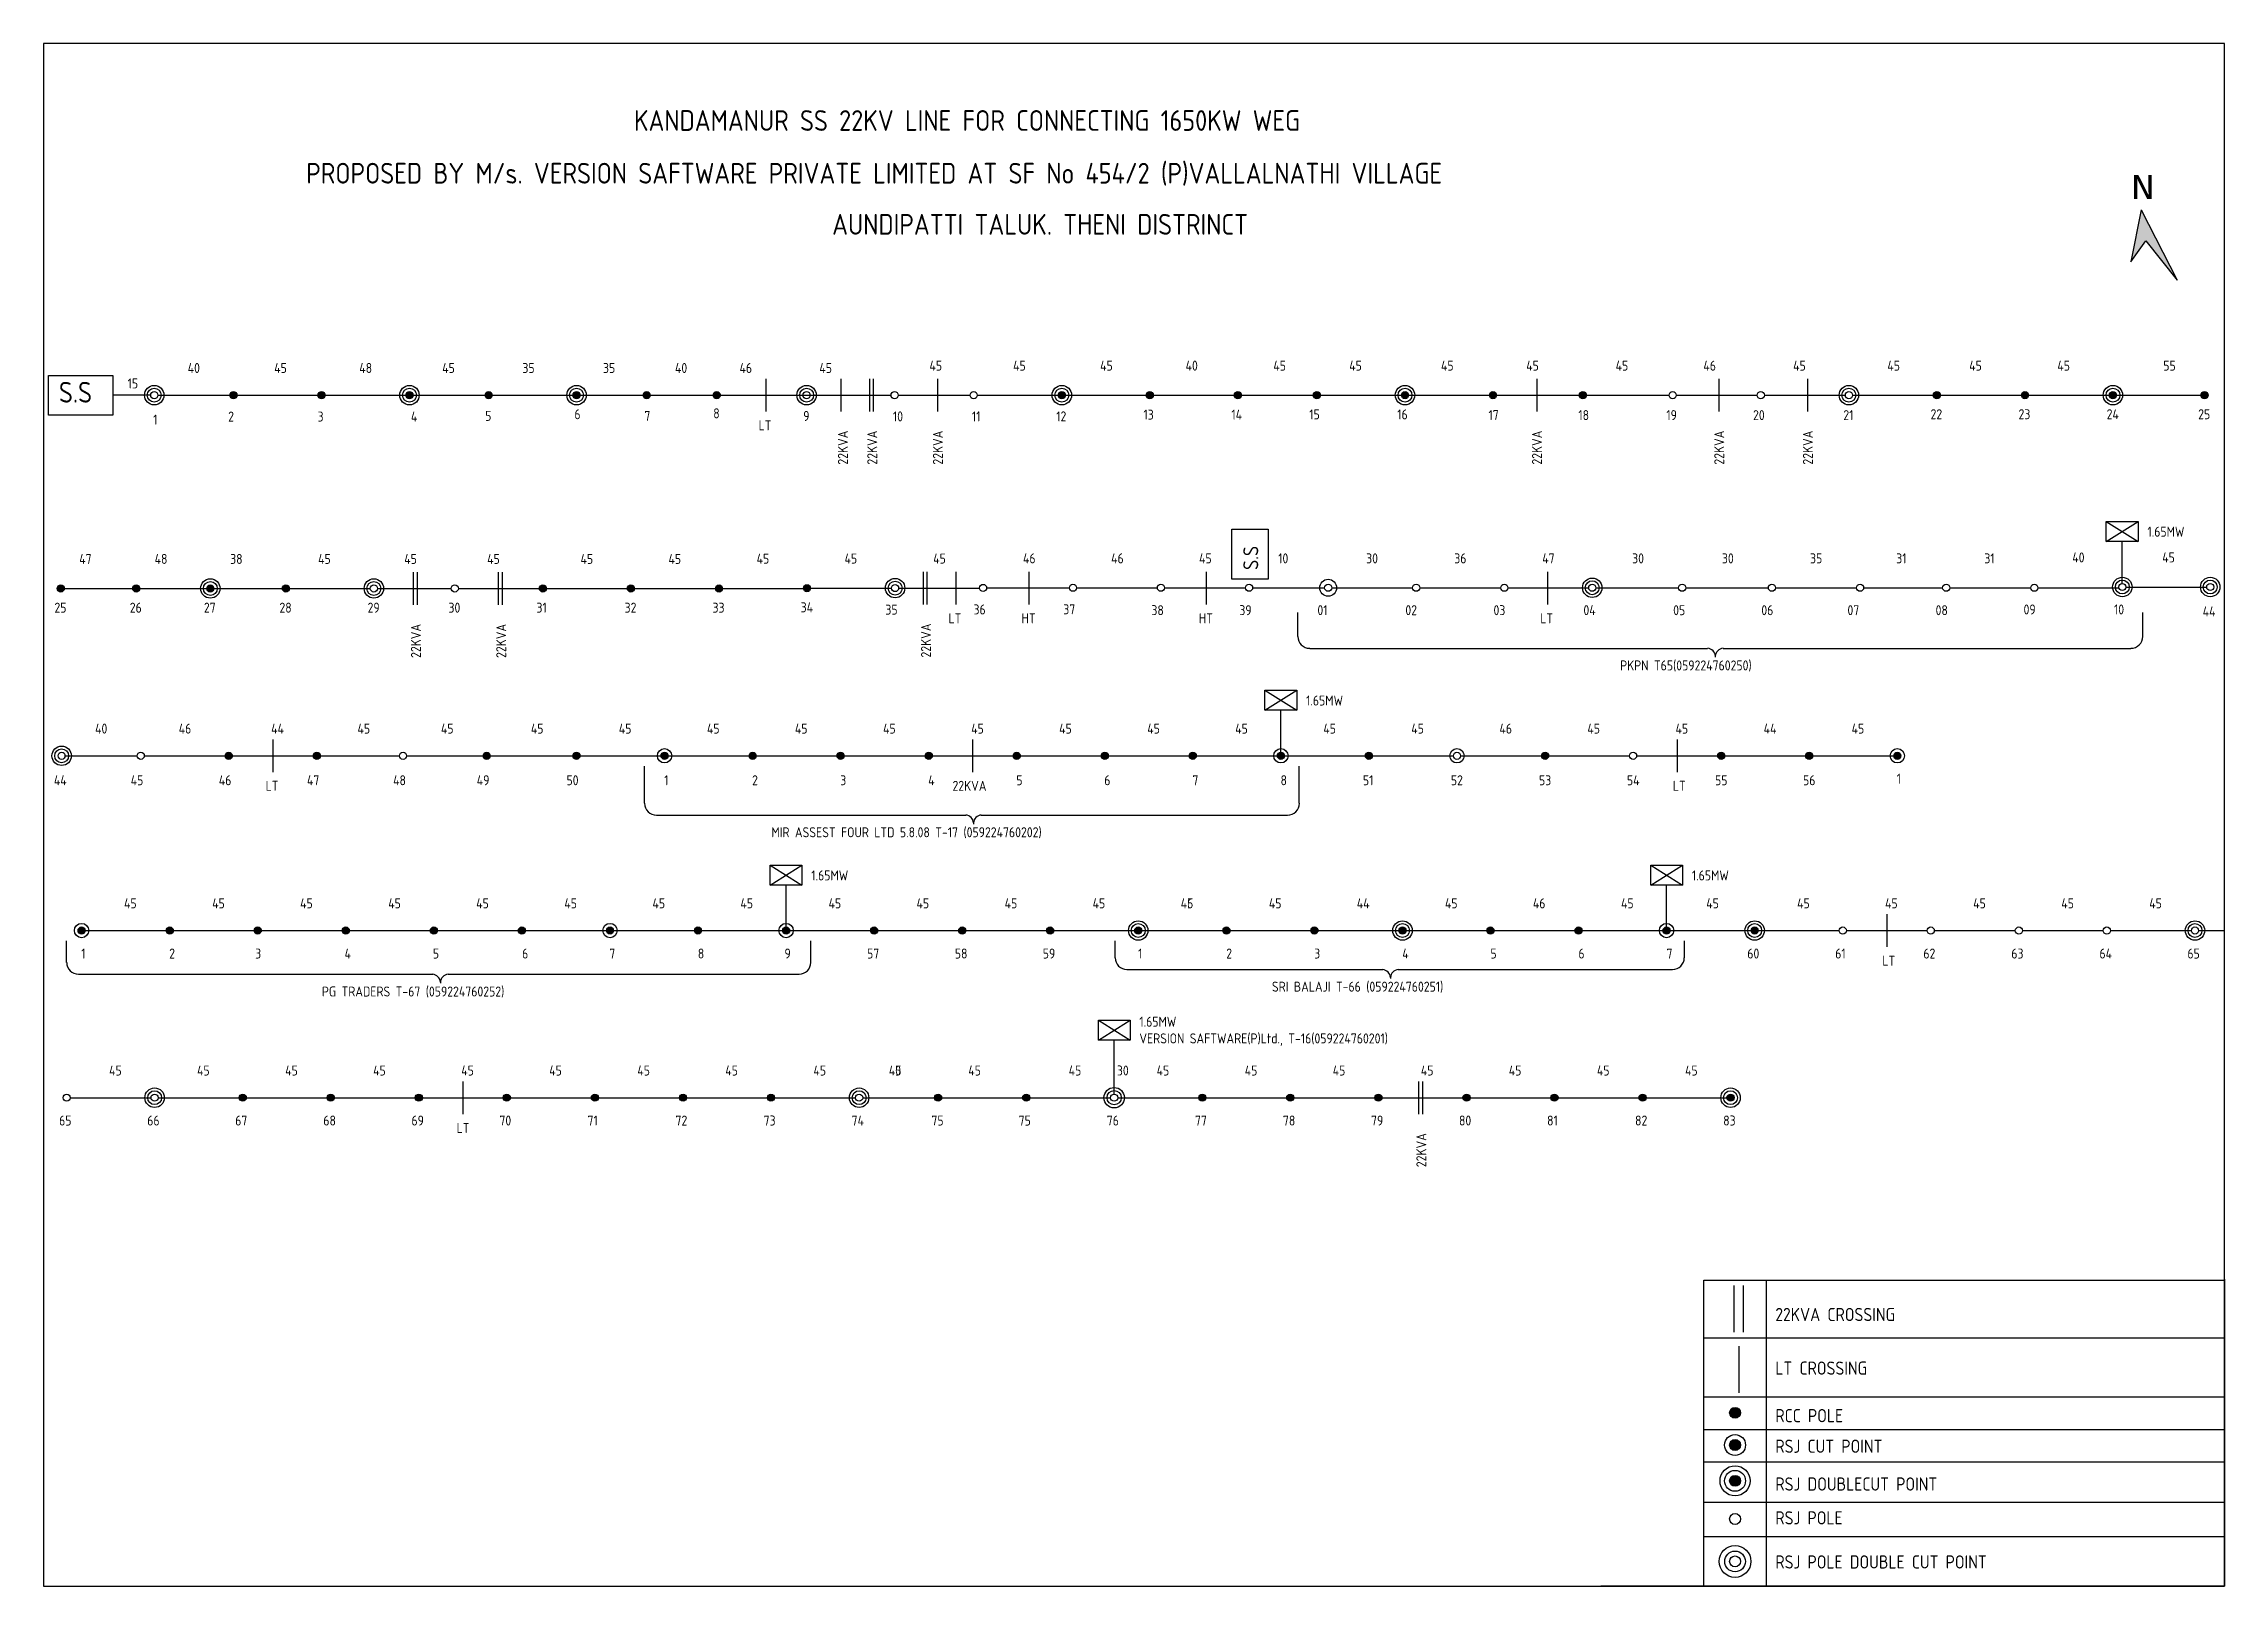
# Model space of a CAD drawing. Header units: millimetres. Extents: x 48530 to 51620, y -10326 to -9463.
# Drawn here: x 48530 to 49742, y -10326 to -9469 of the extents above; entities that cross this region are included whole.
import ezdxf

# ---------------------------------------------------------------- set-up
doc = ezdxf.new("R2010")
doc.units = ezdxf.units.MM
doc.styles.get("Standard").update_dxf_attribs({"font": 'dim.shx'})
pattern_1 = [(270, (58255.577, 38927.304), (6.985, -1e-15), [5.08, -1.905]), (360, (58255.577, 38927.304), (2e-15, 6.985), [5.08, -1.905])]
pattern_2 = [(270, (58304.533, 38927.304), (6.985, -1e-15), [5.08, -1.905]), (360, (58304.533, 38927.304), (2e-15, 6.985), [5.08, -1.905])]
pattern_3 = [(270, (58353.489, 38927.304), (6.985, -1e-15), [5.08, -1.905]), (360, (58353.489, 38927.304), (2e-15, 6.985), [5.08, -1.905])]
pattern_4 = [(0, (185.823, -43.956), (0, 6.985), [5.08, -1.905]), (90, (185.823, -43.956), (-6.985, 4e-16), [5.08, -1.905])]
pattern_5 = [(0, (234.779, -43.956), (0, 6.985), [5.08, -1.905]), (90, (234.779, -43.956), (-6.985, 4e-16), [5.08, -1.905])]
pattern_6 = [(270, (58485.356, 38927.304), (6.985, -1e-15), [5.08, -1.905]), (360, (58485.356, 38927.304), (2e-15, 6.985), [5.08, -1.905])]
pattern_7 = [(270, (58524.3116, 38927.304), (6.985, -1e-15), [5.08, -1.905]), (360, (58524.3116, 38927.304), (2e-15, 6.985), [5.08, -1.905])]
pattern_8 = [(270, (58574.2674, 38927.304), (6.985, -1e-15), [5.08, -1.905]), (360, (58574.2674, 38927.304), (2e-15, 6.985), [5.08, -1.905])]
pattern_9 = [(0, (504.513, -43.956), (0, 6.985), [5.08, -1.905]), (90, (504.513, -43.956), (-6.985, 4e-16), [5.08, -1.905])]
pattern_10 = [(90, (39524.729, -58255.577), (-6.985, 4e-16), [5.08, -1.905]), (180, (39524.729, -58255.577), (-9e-16, -6.985), [5.08, -1.905])]
pattern_11 = [(90, (39573.6846, -58255.577), (-6.985, 4e-16), [5.08, -1.905]), (180, (39573.6846, -58255.577), (-9e-16, -6.985), [5.08, -1.905])]
pattern_12 = [(90, (39617.64, -58255.577), (-6.985, 4e-16), [5.08, -1.905]), (180, (39617.64, -58255.577), (-9e-16, -6.985), [5.08, -1.905])]
pattern_13 = [(90, (39666.596, -58255.577), (-6.985, 4e-16), [5.08, -1.905]), (180, (39666.596, -58255.577), (-9e-16, -6.985), [5.08, -1.905])]
pattern_14 = [(360, (744.292, -43.956), (2e-15, 6.985), [5.08, -1.905]), (90, (744.292, -43.956), (-6.985, 2e-15), [5.08, -1.905])]
pattern_15 = [(360, (794.2475, -43.956), (2e-15, 6.985), [5.08, -1.905]), (90, (794.2475, -43.956), (-6.985, 2e-15), [5.08, -1.905])]
pattern_16 = [(360, (991.0705, -43.956), (2e-15, 6.985), [5.08, -1.905]), (90, (991.0705, -43.956), (-6.985, 2e-15), [5.08, -1.905])]
pattern_17 = [(360, (1040.026, -43.956), (2e-15, 6.985), [5.08, -1.905]), (90, (1040.026, -43.956), (-6.985, 2e-15), [5.08, -1.905])]
pattern_18 = [(360, (-51.995, -151.366), (2e-15, 6.985), [5.08, -1.905]), (90, (-51.995, -151.366), (-6.985, 2e-15), [5.08, -1.905])]
pattern_19 = [(360, (-10.0805, -151.366), (2e-15, 6.985), [5.08, -1.905]), (90, (-10.0805, -151.366), (-6.985, 2e-15), [5.08, -1.905])]
pattern_20 = [(360, (31.16, -151.366), (2e-15, 6.985), [5.08, -1.905]), (90, (31.16, -151.366), (-6.985, 2e-15), [5.08, -1.905])]
pattern_21 = [(360, (73.1155, -151.366), (2e-15, 6.985), [5.08, -1.905]), (90, (73.1155, -151.366), (-6.985, 2e-15), [5.08, -1.905])]
pattern_22 = [(360, (216.027, -151.366), (2e-15, 6.985), [5.08, -1.905]), (90, (216.027, -151.366), (-6.985, 2e-15), [5.08, -1.905])]
pattern_23 = [(360, (264.983, -151.366), (2e-15, 6.985), [5.08, -1.905]), (90, (264.983, -151.366), (-6.985, 2e-15), [5.08, -1.905])]
pattern_24 = [(360, (313.9384, -151.366), (2e-15, 6.985), [5.08, -1.905]), (90, (313.9384, -151.366), (-6.985, 2e-15), [5.08, -1.905])]
pattern_25 = [(360, (362.8914, -151.2615), (2e-15, 6.985), [5.08, -1.905]), (90, (362.8914, -151.2615), (-6.985, 2e-15), [5.08, -1.905])]
pattern_26 = [(270, (58252.9874, 38726.9506), (6.985, -1e-15), [5.08, -1.905]), (360, (58252.9874, 38726.9506), (2e-15, 6.985), [5.08, -1.905])]
pattern_27 = [(270, (58301.943, 38726.9506), (6.985, -1e-15), [5.08, -1.905]), (360, (58301.943, 38726.9506), (2e-15, 6.985), [5.08, -1.905])]
pattern_28 = [(270, (58396.371, 38726.9506), (6.985, -1e-15), [5.08, -1.905]), (360, (58396.371, 38726.9506), (2e-15, 6.985), [5.08, -1.905])]
pattern_29 = [(270, (58495.283, 38726.9506), (6.985, -1e-15), [5.08, -1.905]), (360, (58495.283, 38726.9506), (2e-15, 6.985), [5.08, -1.905])]
pattern_30 = [(270, (58544.2385, 38726.9506), (6.985, -1e-15), [5.08, -1.905]), (360, (58544.2385, 38726.9506), (2e-15, 6.985), [5.08, -1.905])]
pattern_31 = [(270, (58593.194, 38726.9506), (6.985, -1e-15), [5.08, -1.905]), (360, (58593.194, 38726.9506), (2e-15, 6.985), [5.08, -1.905])]
pattern_32 = [(270, (58642.15, 38726.9506), (6.985, -1e-15), [5.08, -1.905]), (360, (58642.15, 38726.9506), (2e-15, 6.985), [5.08, -1.905])]
pattern_33 = [(270, (58691.106, 38726.9506), (6.985, -1e-15), [5.08, -1.905]), (360, (58691.106, 38726.9506), (2e-15, 6.985), [5.08, -1.905])]
pattern_34 = [(270, (58740.0615, 38726.9506), (6.985, -1e-15), [5.08, -1.905]), (360, (58740.0615, 38726.9506), (2e-15, 6.985), [5.08, -1.905])]
pattern_35 = [(270, (58789.017, 38726.9506), (6.985, -1e-15), [5.08, -1.905]), (360, (58789.017, 38726.9506), (2e-15, 6.985), [5.08, -1.905])]
pattern_36 = [(270, (58837.973, 38726.9506), (6.985, -1e-15), [5.08, -1.905]), (360, (58837.973, 38726.9506), (2e-15, 6.985), [5.08, -1.905])]
pattern_37 = [(270, (58886.929, 38726.9506), (6.985, -1e-15), [5.08, -1.905]), (360, (58886.929, 38726.9506), (2e-15, 6.985), [5.08, -1.905])]
pattern_38 = [(270, (58984.84, 38726.9506), (6.985, -1e-15), [5.08, -1.905]), (360, (58984.84, 38726.9506), (2e-15, 6.985), [5.08, -1.905])]
pattern_39 = [(270, (59082.7516, 38726.9506), (6.985, -1e-15), [5.08, -1.905]), (360, (59082.7516, 38726.9506), (2e-15, 6.985), [5.08, -1.905])]
pattern_40 = [(270, (59131.7074, 38726.9506), (6.985, -1e-15), [5.08, -1.905]), (360, (59131.7074, 38726.9506), (2e-15, 6.985), [5.08, -1.905])]
pattern_41 = [(270, (58446.327, 38726.9506), (6.985, -1e-15), [5.08, -1.905]), (360, (58446.327, 38726.9506), (2e-15, 6.985), [5.08, -1.905])]
pattern_42 = [(270, (58758.686, 38629.806), (6.985, -1e-15), [5.08, -1.905]), (360, (58758.686, 38629.806), (2e-15, 6.985), [5.08, -1.905])]
pattern_43 = [(270, (59101.376, 38629.806), (6.985, -1e-15), [5.08, -1.905]), (360, (59101.376, 38629.806), (2e-15, 6.985), [5.08, -1.905])]
pattern_44 = [(270, (58696.3575, 38536.934), (6.985, -1e-15), [5.08, -1.905]), (360, (58696.3575, 38536.934), (2e-15, 6.985), [5.08, -1.905])]
pattern_45 = [(270, (58794.269, 38536.934), (6.985, -1e-15), [5.08, -1.905]), (360, (58794.269, 38536.934), (2e-15, 6.985), [5.08, -1.905])]
pattern_46 = [(270, (58843.225, 38536.934), (6.985, -1e-15), [5.08, -1.905]), (360, (58843.225, 38536.934), (2e-15, 6.985), [5.08, -1.905])]
pattern_47 = [(270, (58892.1805, 38536.934), (6.985, -1e-15), [5.08, -1.905]), (360, (58892.1805, 38536.934), (2e-15, 6.985), [5.08, -1.905])]
pattern_48 = [(270, (58941.136, 38536.934), (6.985, -1e-15), [5.08, -1.905]), (360, (58941.136, 38536.934), (2e-15, 6.985), [5.08, -1.905])]
pattern_49 = [(270, (58990.092, 38536.934), (6.985, -1e-15), [5.08, -1.905]), (360, (58990.092, 38536.934), (2e-15, 6.985), [5.08, -1.905])]
pattern_50 = [(270, (59039.048, 38536.934), (6.985, -1e-15), [5.08, -1.905]), (360, (59039.048, 38536.934), (2e-15, 6.985), [5.08, -1.905])]
pattern_51 = [(270, (59088.0034, 38536.934), (6.985, -1e-15), [5.08, -1.905]), (360, (59088.0034, 38536.934), (2e-15, 6.985), [5.08, -1.905])]
pattern_52 = [(270, (58807.6415, 38629.806), (6.985, -1e-15), [5.08, -1.905]), (360, (58807.6415, 38629.806), (2e-15, 6.985), [5.08, -1.905])]
pattern_53 = [(270, (58856.597, 38629.806), (6.985, -1e-15), [5.08, -1.905]), (360, (58856.597, 38629.806), (2e-15, 6.985), [5.08, -1.905])]
pattern_54 = [(270, (58905.553, 38629.806), (6.985, -1e-15), [5.08, -1.905]), (360, (58905.553, 38629.806), (2e-15, 6.985), [5.08, -1.905])]
pattern_55 = [(270, (58954.509, 38629.806), (6.985, -1e-15), [5.08, -1.905]), (360, (58954.509, 38629.806), (2e-15, 6.985), [5.08, -1.905])]
pattern_56 = [(270, (59003.4644, 38629.806), (6.985, -1e-15), [5.08, -1.905]), (360, (59003.4644, 38629.806), (2e-15, 6.985), [5.08, -1.905])]
pattern_57 = [(270, (59052.42, 38629.806), (6.985, -1e-15), [5.08, -1.905]), (360, (59052.42, 38629.806), (2e-15, 6.985), [5.08, -1.905])]
pattern_58 = [(270, (58647.402, 38536.934), (6.985, -1e-15), [5.08, -1.905]), (360, (58647.402, 38536.934), (2e-15, 6.985), [5.08, -1.905])]
pattern_59 = [(360, (1088.982, -43.956), (2e-15, 6.985), [5.08, -1.905]), (90, (1088.982, -43.956), (-6.985, 2e-15), [5.08, -1.905])]
pattern_60 = [(360, (1139.906, -43.956), (2e-15, 6.985), [5.08, -1.905]), (90, (1139.906, -43.956), (-6.985, 2e-15), [5.08, -1.905])]
pattern_61 = [(270, (58160.076, 38726.9506), (6.985, -1e-15), [5.08, -1.905]), (360, (58160.076, 38726.9506), (2e-15, 6.985), [5.08, -1.905])]
pattern_62 = [(270, (58171.217, 38629.806), (6.985, -1e-15), [5.08, -1.905]), (360, (58171.217, 38629.806), (2e-15, 6.985), [5.08, -1.905])]
pattern_63 = [(270, (58220.1726, 38629.806), (6.985, -1e-15), [5.08, -1.905]), (360, (58220.1726, 38629.806), (2e-15, 6.985), [5.08, -1.905])]
pattern_64 = [(270, (58269.1284, 38629.806), (6.985, -1e-15), [5.08, -1.905]), (360, (58269.1284, 38629.806), (2e-15, 6.985), [5.08, -1.905])]
pattern_65 = [(270, (58318.084, 38629.806), (6.985, -1e-15), [5.08, -1.905]), (360, (58318.084, 38629.806), (2e-15, 6.985), [5.08, -1.905])]
pattern_66 = [(270, (58367.04, 38629.806), (6.985, -1e-15), [5.08, -1.905]), (360, (58367.04, 38629.806), (2e-15, 6.985), [5.08, -1.905])]
pattern_67 = [(270, (58415.9956, 38629.806), (6.985, -1e-15), [5.08, -1.905]), (360, (58415.9956, 38629.806), (2e-15, 6.985), [5.08, -1.905])]
pattern_68 = [(270, (58464.951, 38629.806), (6.985, -1e-15), [5.08, -1.905]), (360, (58464.951, 38629.806), (2e-15, 6.985), [5.08, -1.905])]
pattern_69 = [(270, (58513.907, 38629.806), (6.985, -1e-15), [5.08, -1.905]), (360, (58513.907, 38629.806), (2e-15, 6.985), [5.08, -1.905])]
pattern_70 = [(270, (58562.863, 38629.806), (6.985, -1e-15), [5.08, -1.905]), (360, (58562.863, 38629.806), (2e-15, 6.985), [5.08, -1.905])]
pattern_71 = [(270, (58611.8185, 38629.806), (6.985, -1e-15), [5.08, -1.905]), (360, (58611.8185, 38629.806), (2e-15, 6.985), [5.08, -1.905])]
pattern_72 = [(270, (58660.774, 38629.806), (6.985, -1e-15), [5.08, -1.905]), (360, (58660.774, 38629.806), (2e-15, 6.985), [5.08, -1.905])]
pattern_73 = [(270, (58709.73, 38629.806), (6.985, -1e-15), [5.08, -1.905]), (360, (58709.73, 38629.806), (2e-15, 6.985), [5.08, -1.905])]
pattern_74 = [(270, (58260.756, 38536.934), (6.985, -1e-15), [5.08, -1.905]), (360, (58260.756, 38536.934), (2e-15, 6.985), [5.08, -1.905])]
pattern_75 = [(270, (58309.712, 38536.934), (6.985, -1e-15), [5.08, -1.905]), (360, (58309.712, 38536.934), (2e-15, 6.985), [5.08, -1.905])]
pattern_76 = [(270, (58358.6674, 38536.934), (6.985, -1e-15), [5.08, -1.905]), (360, (58358.6674, 38536.934), (2e-15, 6.985), [5.08, -1.905])]
pattern_77 = [(270, (58407.623, 38536.934), (6.985, -1e-15), [5.08, -1.905]), (360, (58407.623, 38536.934), (2e-15, 6.985), [5.08, -1.905])]
pattern_78 = [(270, (58456.579, 38536.934), (6.985, -1e-15), [5.08, -1.905]), (360, (58456.579, 38536.934), (2e-15, 6.985), [5.08, -1.905])]
pattern_79 = [(270, (58505.5346, 38536.934), (6.985, -1e-15), [5.08, -1.905]), (360, (58505.5346, 38536.934), (2e-15, 6.985), [5.08, -1.905])]
pattern_80 = [(270, (58554.49, 38536.934), (6.985, -1e-15), [5.08, -1.905]), (360, (58554.49, 38536.934), (2e-15, 6.985), [5.08, -1.905])]
pattern_81 = [(270, (59180.663, 38726.9506), (6.985, -1e-15), [5.08, -1.905]), (360, (59180.663, 38726.9506), (2e-15, 6.985), [5.08, -1.905])]

msp = doc.modelspace()

# ---------------------------------------------------------------- texts
at = {"attachment_point": 1}
for s, width, gutter_width, insert, char_height in [('KANDAMANUR SS 22KV LINE FOR CONNECTING 1650KW WEG', 778.534, 57.6, (48858.1, -9505.7), 11.52), ('\\A1;PROPOSED BY M/s. VERSION SAFTWARE PRIVATE LIMITED AT SF No 454/2 (P)VALLALNATHI VILLAGE', 925.606, 57.6, (48675.9, -9535), 11.52), ('{\\fCourier New|b0|i0|c0|p49;N}', 87.376, 66.8, (49690.4, -9541.8), 13.35), ('AUNDIPATTI TALUK. THENI DISTRINCT', 778.534, 57.6, (48968.3, -9563.4), 11.52), ('40', 36.407, 27.8, (48610, -9646.2), 5.56), ('45', 36.407, 27.8, (48658.1, -9646.2), 5.56), ('48', 36.407, 27.8, (48705.4, -9646.2), 5.56), ('45', 36.407, 27.8, (48751.5, -9646.2), 5.56), ('35', 36.407, 27.8, (48796.1, -9646.2), 5.56), ('35', 36.407, 27.8, (48840.9, -9646.2), 5.56), ('40', 36.407, 27.8, (48880.9, -9646.2), 5.56), ('46', 36.407, 27.8, (48916.8, -9646.2), 5.56), ('45', 36.407, 27.8, (48961.2, -9646.2), 5.56), ('45', 36.407, 27.8, (49022.4, -9644.9), 5.56), ('45', 36.407, 27.8, (49068.9, -9644.9), 5.56), ('45', 36.407, 27.8, (49117.3, -9644.9), 5.56), ('40', 36.407, 27.8, (49164.8, -9644.9), 5.56), ('45', 36.407, 27.8, (49213.6, -9644.9), 5.56), ('45', 36.407, 27.8, (49255.8, -9644.9), 5.56), ('45', 36.407, 27.8, (49306.8, -9644.9), 5.56), ('45', 36.407, 27.8, (49354.2, -9644.9), 5.56), ('45', 36.407, 27.8, (49403.9, -9644.9), 5.56), ('46', 36.407, 27.8, (49452.7, -9644.9), 5.56), ('45', 36.407, 27.8, (49502.6, -9644.9), 5.56), ('45', 36.407, 27.8, (49555, -9644.9), 5.56), ('45', 36.407, 27.8, (49600.5, -9644.9), 5.56), ('45', 36.407, 27.8, (49649.5, -9644.9), 5.56), ('55', 36.407, 27.8, (49708.4, -9644.9), 5.56), ('S.S', 75.398, 57.6, (48538.4, -9656.7), 11.52), ('15', 36.407, 27.8, (48576.6, -9654.8), 5.56), ('1', 36.407, 27.8, (48590.8, -9674.9), 5.56), ('2', 36.407, 27.8, (48632.5, -9673.2), 5.56), ('3', 36.407, 27.8, (48682.2, -9673.2), 5.56), ('4', 36.407, 27.8, (48734.1, -9673.2), 5.56), ('5', 36.407, 27.8, (48775.4, -9672.8), 5.56), ('6', 36.407, 27.8, (48825, -9671.9), 5.56), ('7', 36.407, 27.8, (48863.9, -9672.9), 5.56), ('8', 36.407, 27.8, (48902.2, -9671.4), 5.56), ('9', 36.407, 27.8, (48952.2, -9672.9), 5.56), ('10', 36.407, 27.8, (49002.1, -9673.1), 5.56), ('11', 36.407, 27.8, (49046, -9673.1), 5.56), ('11', 36.407, 27.8, (49046, -9673.1), 5.56), ('12', 36.407, 27.8, (49092.9, -9673.1), 5.56), ('13', 36.407, 27.8, (49141.4, -9672.1), 5.56), ('14', 36.407, 27.8, (49190.3, -9672.1), 5.56), ('15', 36.407, 27.8, (49233.6, -9672), 5.56), ('16', 36.407, 27.8, (49282.5, -9672), 5.56), ('17', 36.407, 27.8, (49333.2, -9672.4), 5.56), ('18', 36.407, 27.8, (49383.2, -9672.4), 5.56), ('19', 36.407, 27.8, (49432.1, -9672.4), 5.56), ('20', 36.407, 27.8, (49480.3, -9672.4), 5.56), ('21', 36.407, 27.8, (49530.5, -9672.4), 5.56), ('22', 36.407, 27.8, (49579, -9671.9), 5.56), ('23', 36.407, 27.8, (49627.9, -9671.9), 5.56), ('24', 36.407, 27.8, (49676.9, -9671.9), 5.56), ('25', 36.407, 27.8, (49727.8, -9671.9), 5.56), ('LT', 36.407, 27.8, (48927.4, -9678.1), 5.56), ('1.65MW', 36.407, 27.8, (49699.6, -9737.2), 5.56), ('47', 36.407, 27.8, (48549.7, -9752.3), 5.56), ('48', 36.407, 27.8, (48591.6, -9752.3), 5.56), ('38', 36.407, 27.8, (48633.6, -9752.3), 5.56), ('45', 36.407, 27.8, (48682.5, -9752.3), 5.56), ('45', 36.407, 27.8, (48730.4, -9752.3), 5.56), ('45', 36.407, 27.8, (48776.5, -9752.3), 5.56), ('45', 36.407, 27.8, (48828.4, -9752.3), 5.56), ('45', 36.407, 27.8, (48877.3, -9752.3), 5.56), ('45', 36.407, 27.8, (48926.3, -9752.2), 5.56), ('45', 36.407, 27.8, (48975.2, -9752.1), 5.56), ('45', 36.407, 27.8, (49024.5, -9752.1), 5.56), ('46', 36.407, 27.8, (49074.4, -9752), 5.56), ('46', 36.407, 27.8, (49123.4, -9752), 5.56), ('45', 36.407, 27.8, (49172.3, -9752), 5.56), ('10', 36.407, 27.8, (49216.3, -9752), 5.56), ('30', 36.407, 27.8, (49265.2, -9752), 5.56), ('36', 36.407, 27.8, (49314.2, -9752), 5.56), ('47', 36.407, 27.8, (49363.1, -9752), 5.56), ('30', 36.407, 27.8, (49413.1, -9752), 5.56), ('30', 36.407, 27.8, (49463, -9752), 5.56), ('35', 36.407, 27.8, (49512, -9752), 5.56), ('31', 36.407, 27.8, (49559.9, -9752), 5.56), ('31', 36.407, 27.8, (49608.9, -9752), 5.56), ('40', 36.407, 27.8, (49657.8, -9751.5), 5.56), ('45', 36.407, 27.8, (49707.8, -9751.5), 5.56), ('25', 36.407, 27.8, (48535.9, -9779.4), 5.56), ('26', 36.407, 27.8, (48577.8, -9779.4), 5.56), ('27', 36.407, 27.8, (48619, -9779.4), 5.56), ('28', 36.407, 27.8, (48661, -9779.4), 5.56), ('29', 36.407, 27.8, (48710, -9779.4), 5.56), ('30', 36.407, 27.8, (48755, -9779.4), 5.56), ('31', 36.407, 27.8, (48803.9, -9779.4), 5.56), ('32', 36.407, 27.8, (48852.9, -9779.4), 5.56), ('33', 36.407, 27.8, (48901.8, -9779.4), 5.56), ('34', 36.407, 27.8, (48950.8, -9779.2), 5.56), ('35', 36.407, 27.8, (48997.9, -9780.5), 5.56), ('36', 36.407, 27.8, (49046.9, -9780.4), 5.56), ('37', 36.407, 27.8, (49096.8, -9780.3), 5.56), ('38', 36.407, 27.8, (49145.8, -9780.8), 5.56), ('39', 36.407, 27.8, (49194.7, -9780.8), 5.56), ('01', 36.407, 27.8, (49238.1, -9780.8), 5.56), ('02', 36.407, 27.8, (49287, -9780.8), 5.56), ('03', 36.407, 27.8, (49336, -9780.8), 5.56), ('04', 36.407, 27.8, (49386, -9780.8), 5.56), ('05', 36.407, 27.8, (49435.9, -9780.8), 5.56), ('06', 36.407, 27.8, (49484.9, -9780.8), 5.56), ('07', 36.407, 27.8, (49532.8, -9780.8), 5.56), ('08', 36.407, 27.8, (49581.8, -9780.8), 5.56), ('09', 36.407, 27.8, (49630.7, -9780.4), 5.56), ('10', 36.407, 27.8, (49681, -9780.4), 5.56), ('44', 36.407, 27.8, (49730.3, -9781.5), 5.56), ('LT', 36.407, 27.8, (49033, -9785.3), 5.56), ('HT', 36.407, 27.8, (49073.6, -9785.3), 5.56), ('HT', 36.407, 27.8, (49172.2, -9785.3), 5.56), ('LT', 36.407, 27.8, (49362, -9785.3), 5.56), ('PKPN T65(059224760250)', 124.043, 27.8, (49406.4, -9811.5), 5.563), ('1.65MW', 36.407, 27.8, (49231.8, -9831), 5.56), ('40', 36.407, 27.8, (48558.5, -9846.6), 5.56), ('46', 36.407, 27.8, (48605, -9846.6), 5.56), ('44', 36.407, 27.8, (48656.4, -9846.6), 5.56), ('45', 36.407, 27.8, (48704.4, -9846.6), 5.56), ('45', 36.407, 27.8, (48750.8, -9846.6), 5.56), ('45', 36.407, 27.8, (48800.8, -9846.6), 5.56), ('45', 36.407, 27.8, (48849.7, -9846.6), 5.56), ('45', 36.407, 27.8, (48898.7, -9846.6), 5.56), ('45', 36.407, 27.8, (48947.6, -9846.6), 5.56), ('45', 36.407, 27.8, (48996.6, -9846.6), 5.56), ('45', 36.407, 27.8, (49045.6, -9846.6), 5.56), ('45', 36.407, 27.8, (49094.5, -9846.6), 5.56), ('45', 36.407, 27.8, (49143.5, -9846.6), 5.56), ('45', 36.407, 27.8, (49192.4, -9846.6), 5.56), ('45', 36.407, 27.8, (49241.4, -9846.6), 5.56), ('45', 36.407, 27.8, (49290.3, -9846.6), 5.56), ('46', 36.407, 27.8, (49339.3, -9846.6), 5.56), ('45', 36.407, 27.8, (49388.2, -9846.6), 5.56), ('45', 36.407, 27.8, (49437.2, -9846.6), 5.56), ('44', 36.407, 27.8, (49486.2, -9846.6), 5.56), ('45', 36.407, 27.8, (49535.1, -9846.6), 5.56), ('44', 36.407, 27.8, (48535.6, -9875.3), 5.56), ('45', 36.407, 27.8, (48578.3, -9875.3), 5.56), ('46', 36.407, 27.8, (48627.3, -9875.3), 5.56), ('LT', 36.407, 27.8, (48653.3, -9878.4), 5.56), ('47', 36.407, 27.8, (48676.3, -9875.3), 5.56), ('48', 36.407, 27.8, (48724.2, -9875.3), 5.56), ('49', 36.407, 27.8, (48770.7, -9875.3), 5.56), ('50', 36.407, 27.8, (48820.6, -9875.3), 5.56), ('1', 36.407, 27.8, (48874.9, -9875.3), 5.56), ('2', 36.407, 27.8, (48923.8, -9875.3), 5.56), ('3', 36.407, 27.8, (48972.8, -9875.3), 5.56), ('4', 36.407, 27.8, (49021.7, -9875.3), 5.56), ('22KVA', 36.407, 27.8, (49035.2, -9878.4), 5.56), ('5', 36.407, 27.8, (49070.7, -9875.3), 5.56), ('6', 36.407, 27.8, (49119.6, -9875.3), 5.56), ('7', 36.407, 27.8, (49168.6, -9875.3), 5.56), ('8', 36.407, 27.8, (49217.6, -9875.3), 5.56), ('51', 36.407, 27.8, (49263.4, -9875.3), 5.56), ('52', 36.407, 27.8, (49312.3, -9875.3), 5.56), ('53', 36.407, 27.8, (49361.3, -9875.3), 5.56), ('54', 36.407, 27.8, (49410.2, -9875.3), 5.56), ('LT', 36.407, 27.8, (49435.7, -9878.4), 5.56), ('55', 36.407, 27.8, (49459.2, -9875.3), 5.56), ('56', 36.407, 27.8, (49508.1, -9875.3), 5.56), ('1', 36.407, 27.8, (49560.2, -9874.4), 5.56), ('MIR ASSEST FOUR LTD 5.8.08 T-17 (059224760202)', 249.167, 27.8, (48934.5, -9904.2), 5.563), ('1.65MW', 36.407, 27.8, (48956.7, -9928.2), 5.56), ('1.65MW', 36.407, 27.8, (49446.3, -9928.2), 5.56), ('45', 36.407, 27.8, (48574.6, -9943.7), 5.56), ('45', 36.407, 27.8, (48623.6, -9943.7), 5.56), ('45', 36.407, 27.8, (48672.5, -9943.7), 5.56), ('45', 36.407, 27.8, (48721.5, -9943.7), 5.56), ('45', 36.407, 27.8, (48770.4, -9943.7), 5.56), ('45', 36.407, 27.8, (48819.4, -9943.7), 5.56), ('45', 36.407, 27.8, (48868.4, -9943.7), 5.56), ('45', 36.407, 27.8, (48917.3, -9943.7), 5.56), ('45', 36.407, 27.8, (48966.3, -9943.7), 5.56), ('45', 36.407, 27.8, (49015.2, -9943.7), 5.56), ('45', 36.407, 27.8, (49015.2, -9943.7), 5.56), ('45', 36.407, 27.8, (49064.2, -9943.7), 5.56), ('45', 36.407, 27.8, (49064.2, -9943.7), 5.56), ('45', 36.407, 27.8, (49113.1, -9943.7), 5.56), ('45', 36.407, 27.8, (49113.1, -9943.7), 5.56), ('46', 36.407, 27.8, (49162.1, -9943.7), 5.56), ('45', 36.407, 27.8, (49162.1, -9943.7), 5.56), ('45', 36.407, 27.8, (49211.1, -9943.7), 5.56), ('45', 36.407, 27.8, (49211.1, -9943.7), 5.56), ('44', 36.407, 27.8, (49260, -9943.7), 5.56), ('45', 36.407, 27.8, (49309, -9943.7), 5.56), ('45', 36.407, 27.8, (49309, -9943.7), 5.56), ('46', 36.407, 27.8, (49357.9, -9943.7), 5.56), ('45', 36.407, 27.8, (49406.9, -9943.7), 5.56), ('45', 36.407, 27.8, (49406.9, -9943.7), 5.56), ('45', 36.407, 27.8, (49454.3, -9943.7), 5.56), ('45', 36.407, 27.8, (49454.3, -9943.7), 5.56), ('45', 36.407, 27.8, (49504.8, -9943.7), 5.56), ('45', 36.407, 27.8, (49504.8, -9943.7), 5.56), ('45', 36.407, 27.8, (49553.7, -9943.7), 5.56), ('45', 36.407, 27.8, (49553.7, -9943.7), 5.56), ('45', 36.407, 27.8, (49602.7, -9943.7), 5.56), ('45', 36.407, 27.8, (49602.7, -9943.7), 5.56), ('45', 36.407, 27.8, (49651.7, -9943.7), 5.56), ('45', 36.407, 27.8, (49651.7, -9943.7), 5.56), ('45', 36.407, 27.8, (49700.6, -9943.7), 5.56), ('45', 36.407, 27.8, (49700.6, -9943.7), 5.56), ('1', 36.407, 27.8, (48550.8, -9971.6), 5.56), ('2', 36.407, 27.8, (48599.7, -9971.6), 5.56), ('3', 36.407, 27.8, (48647.5, -9971.6), 5.56), ('4', 36.407, 27.8, (48697.2, -9971.6), 5.56), ('5', 36.407, 27.8, (48746.3, -9971.6), 5.56), ('6', 36.407, 27.8, (48795.9, -9971.6), 5.56), ('7', 36.407, 27.8, (48844.4, -9971.6), 5.56), ('8', 36.407, 27.8, (48893.6, -9971.6), 5.56), ('9', 36.407, 27.8, (48941.8, -9971.6), 5.56), ('57', 36.407, 27.8, (48987.7, -9971.6), 5.56), ('58', 36.407, 27.8, (49036.5, -9971.6), 5.56), ('58', 36.407, 27.8, (49036.5, -9971.6), 5.56), ('59', 36.407, 27.8, (49085.4, -9971.6), 5.56), ('1', 36.407, 27.8, (49138.4, -9971.6), 5.56), ('2', 36.407, 27.8, (49187.4, -9971.6), 5.56), ('3', 36.407, 27.8, (49236.3, -9971.6), 5.56), ('4', 36.407, 27.8, (49285.3, -9971.6), 5.56), ('5', 36.407, 27.8, (49334.3, -9971.6), 5.56), ('6', 36.407, 27.8, (49383.2, -9971.6), 5.56), ('7', 36.407, 27.8, (49432.2, -9971.6), 5.56), ('60', 36.407, 27.8, (49477.1, -9971.6), 5.56), ('61', 36.407, 27.8, (49526, -9971.6), 5.56), ('LT', 36.407, 27.8, (49552.2, -9975.6), 5.56), ('62', 36.407, 27.8, (49575, -9971.6), 5.56), ('63', 36.407, 27.8, (49623.9, -9971.6), 5.56), ('64', 36.407, 27.8, (49672.9, -9971.6), 5.56), ('65', 36.407, 27.8, (49721.8, -9971.6), 5.56), ('SRI BALAJI T-66 (059224760251)', 155.6, 27.8, (49212.8, -9990), 5.563), ('PG TRADERS T-67 (059224760252)', 155.6, 27.8, (48684.6, -9992.7), 5.563), ('1.65MW\\PVERSION SAFTWARE(P)Ltd., T-16(059224760201)', 244.965, 27.8, (49139.1, -10009.5), 5.563), ('45', 36.407, 27.8, (48566.3, -10036.6), 5.56), ('45', 36.407, 27.8, (48566.3, -10036.6), 5.56), ('45', 36.407, 27.8, (48615.2, -10036.6), 5.56), ('45', 36.407, 27.8, (48615.2, -10036.6), 5.56), ('45', 36.407, 27.8, (48664.2, -10036.6), 5.56), ('45', 36.407, 27.8, (48664.2, -10036.6), 5.56), ('45', 36.407, 27.8, (48713.1, -10036.6), 5.56), ('45', 36.407, 27.8, (48713.1, -10036.6), 5.56), ('45', 36.407, 27.8, (48762.1, -10036.6), 5.56), ('45', 36.407, 27.8, (48762.1, -10036.6), 5.56), ('45', 36.407, 27.8, (48811, -10036.6), 5.56), ('45', 36.407, 27.8, (48811, -10036.6), 5.56), ('45', 36.407, 27.8, (48860, -10036.6), 5.56), ('45', 36.407, 27.8, (48860, -10036.6), 5.56), ('45', 36.407, 27.8, (48908.9, -10036.6), 5.56), ('45', 36.407, 27.8, (48908.9, -10036.6), 5.56), ('45', 36.407, 27.8, (48957.9, -10036.6), 5.56), ('45', 36.407, 27.8, (48957.9, -10036.6), 5.56), ('45', 36.407, 27.8, (48999.8, -10036.6), 5.56), ('40', 36.407, 27.8, (48999.8, -10036.6), 5.56), ('45', 36.407, 27.8, (49044, -10036.6), 5.56), ('45', 36.407, 27.8, (49044, -10036.6), 5.56), ('45', 36.407, 27.8, (49044, -10036.6), 5.56), ('45', 36.407, 27.8, (49044, -10036.6), 5.56), ('45', 36.407, 27.8, (49099.8, -10036.6), 5.56), ('45', 36.407, 27.8, (49099.8, -10036.6), 5.56), ('45', 36.407, 27.8, (49099.8, -10036.6), 5.56), ('45', 36.407, 27.8, (49099.8, -10036.6), 5.56), ('30', 36.407, 27.8, (49126.6, -10036.6), 5.56), ('45', 36.407, 27.8, (49148.7, -10036.6), 5.56), ('45', 36.407, 27.8, (49148.7, -10036.6), 5.56), ('45', 36.407, 27.8, (49197.7, -10036.6), 5.56), ('45', 36.407, 27.8, (49197.7, -10036.6), 5.56), ('45', 36.407, 27.8, (49246.6, -10036.6), 5.56), ('45', 36.407, 27.8, (49246.6, -10036.6), 5.56), ('45', 36.407, 27.8, (49295.6, -10036.6), 5.56), ('45', 36.407, 27.8, (49295.6, -10036.6), 5.56), ('45', 36.407, 27.8, (49344.5, -10036.6), 5.56), ('45', 36.407, 27.8, (49344.5, -10036.6), 5.56), ('45', 36.407, 27.8, (49393.5, -10036.6), 5.56), ('45', 36.407, 27.8, (49393.5, -10036.6), 5.56), ('45', 36.407, 27.8, (49442.5, -10036.6), 5.56), ('45', 36.407, 27.8, (49442.5, -10036.6), 5.56), ('65', 36.407, 27.8, (48538.5, -10064.4), 5.56), ('66', 36.407, 27.8, (48587.5, -10064.4), 5.56), ('67', 36.407, 27.8, (48636.4, -10064.4), 5.56), ('68', 36.407, 27.8, (48685.4, -10064.4), 5.56), ('69', 36.407, 27.8, (48734.4, -10064.4), 5.56), ('LT', 36.407, 27.8, (48759.5, -10068.5), 5.56), ('70', 36.407, 27.8, (48783.3, -10064.4), 5.56), ('71', 36.407, 27.8, (48832.3, -10064.4), 5.56), ('72', 36.407, 27.8, (48881.2, -10064.4), 5.56), ('73', 36.407, 27.8, (48930.2, -10064.4), 5.56), ('74', 36.407, 27.8, (48979.1, -10064.4), 5.56), ('75', 36.407, 27.8, (49023.5, -10064.4), 5.56), ('75', 36.407, 27.8, (49072, -10064.4), 5.56), ('76', 36.407, 27.8, (49121, -10064.4), 5.56), ('76', 36.407, 27.8, (49121, -10064.4), 5.56), ('77', 36.407, 27.8, (49170, -10064.4), 5.56), ('78', 36.407, 27.8, (49218.9, -10064.4), 5.56), ('79', 36.407, 27.8, (49267.9, -10064.4), 5.56), ('80', 36.407, 27.8, (49316.8, -10064.4), 5.56), ('81', 36.407, 27.8, (49365.8, -10064.4), 5.56), ('82', 36.407, 27.8, (49414.7, -10064.4), 5.56), ('83', 36.407, 27.8, (49463.7, -10064.4), 5.56), ('22KVA CROSSING', 145.887, 36.7, (49492.7, -10171.3), 7.343), ('LT CROSSING', 145.887, 36.7, (49492.7, -10201.1), 7.343), ('RCC POLE', 145.887, 36.7, (49492.7, -10227.5), 7.34), ('RSJ CUT POINT', 145.887, 36.7, (49492.7, -10244.5), 7.343), ('RSJ DOUBLECUT POINT', 145.887, 36.7, (49492.7, -10265.5), 7.343), ('RSJ POLE', 145.887, 36.7, (49492.7, -10284.3), 7.34), ('RSJ POLE DOUBLE CUT POINT', 192.432, 36.7, (49492.7, -10308.8), 7.343)]:
    msp.add_mtext_dynamic_manual_height_columns(s, width=width, gutter_width=gutter_width, heights=[0], dxfattribs=dict(at, insert=insert, char_height=char_height))
at = {"attachment_point": 1, "rotation": 90}
for s, width, gutter_width, insert, char_height in [('22KVA', 36.407, 27.8, (48971.5, -9702.7), 5.56), ('22KVA', 36.407, 27.8, (48987.8, -9702.7), 5.56), ('22KVA', 36.407, 27.8, (49024.3, -9702.7), 5.56), ('22KVA', 36.407, 27.8, (49357.4, -9702.7), 5.56), ('22KVA', 36.407, 27.8, (49458.7, -9702.7), 5.56), ('22KVA', 36.407, 27.8, (49508, -9702.7), 5.56), ('S.S', 54.61, 41.7, (49196.9, -9761.2), 8.34), ('22KVA', 36.407, 27.8, (48734.1, -9810.1), 5.56), ('22KVA', 36.407, 27.8, (48781.5, -9810.1), 5.56), ('22KVA', 36.407, 27.8, (49017.7, -9809.9), 5.56), ('22KVA', 36.407, 27.8, (49293.1, -10093.1), 5.56)]:
    msp.add_mtext_dynamic_manual_height_columns(s, width=width, gutter_width=gutter_width, heights=[0], dxfattribs=dict(at, insert=insert, char_height=char_height))

# ---------------------------------------------------------------- hatches: boundary and pattern name
h = msp.add_hatch(color=256)
h.dxf.hatch_style = 1
h.paths.add_polyline_path([(49696.1, -9561.1), (49690.4, -9590), (49698.7, -9578.3), (49716.1, -9600.2)])
h = msp.add_hatch()
h.set_pattern_fill('ANGLE', color=256)
h.set_pattern_definition([(0, (0, 0), (0, 6.985), [5.08, -1.905]), (90, (0, 0), (-6.985, 4e-16), [5.08, -1.905])])
h.paths.add_polyline_path([(48589.5, -9664.1, 1), (48593.4, -9664.1, 1)])
h = msp.add_hatch()
h.set_pattern_fill('ANGLE', color=256, angle=-90)
h.set_pattern_definition(pattern_1)
h.paths.add_polyline_path([(48637.4, -9664.1, 1), (48633.4, -9664.1, 1)])
h = msp.add_hatch()
h.set_pattern_fill('ANGLE', color=256, angle=-90)
h.set_pattern_definition(pattern_1)
h.paths.add_polyline_path([(48633.4, -9664.1, 1), (48637.4, -9664.1, 1)])
h = msp.add_hatch(color=256)
h.dxf.hatch_style = 1
h.paths.add_polyline_path([(48637.4, -9664.1, 1), (48633.4, -9664.1, 1)])
h = msp.add_hatch()
h.set_pattern_fill('ANGLE', color=256, angle=-90)
h.set_pattern_definition(pattern_2)
h.paths.add_polyline_path([(48686.3, -9664.1, 1), (48682.4, -9664.1, 1)])
h = msp.add_hatch()
h.set_pattern_fill('ANGLE', color=256, angle=-90)
h.set_pattern_definition(pattern_2)
h.paths.add_polyline_path([(48682.4, -9664.1, 1), (48686.3, -9664.1, 1)])
h = msp.add_hatch(color=256)
h.dxf.hatch_style = 1
h.paths.add_polyline_path([(48686.3, -9664.1, 1), (48682.4, -9664.1, 1)])
h = msp.add_hatch()
h.set_pattern_fill('ANGLE', color=256, angle=-90)
h.set_pattern_definition(pattern_3)
h.paths.add_polyline_path([(48735.3, -9664.1, 1), (48731.3, -9664.1, 1)])
h = msp.add_hatch()
h.set_pattern_fill('ANGLE', color=256, angle=-90)
h.set_pattern_definition(pattern_3)
h.paths.add_polyline_path([(48731.3, -9664.1, 1), (48735.3, -9664.1, 1)])
h = msp.add_hatch(color=256)
h.dxf.hatch_style = 1
h.paths.add_polyline_path([(48735.3, -9664.1, 1), (48731.3, -9664.1, 1)])
h = msp.add_hatch()
h.set_pattern_fill('ANGLE', color=256)
h.set_pattern_definition(pattern_4)
h.paths.add_polyline_path([(48779.2, -9664.1, 1), (48775.3, -9664.1, 1)])
h = msp.add_hatch()
h.set_pattern_fill('ANGLE', color=256)
h.set_pattern_definition(pattern_4)
h.paths.add_polyline_path([(48775.3, -9664.1, 1), (48779.2, -9664.1, 1)])
h = msp.add_hatch(color=256)
h.dxf.hatch_style = 1
h.paths.add_polyline_path([(48775.3, -9664.1, 1), (48779.2, -9664.1, 1)])
h = msp.add_hatch()
h.set_pattern_fill('ANGLE', color=256)
h.set_pattern_definition(pattern_5)
h.paths.add_polyline_path([(48828.2, -9664.1, 1), (48824.2, -9664.1, 1)])
h = msp.add_hatch()
h.set_pattern_fill('ANGLE', color=256)
h.set_pattern_definition(pattern_5)
h.paths.add_polyline_path([(48824.2, -9664.1, 1), (48828.2, -9664.1, 1)])
h = msp.add_hatch(color=256)
h.dxf.hatch_style = 1
h.paths.add_polyline_path([(48824.2, -9664.1, 1), (48828.2, -9664.1, 1)])
h = msp.add_hatch()
h.set_pattern_fill('ANGLE', color=256, angle=-90)
h.set_pattern_definition(pattern_6)
h.paths.add_polyline_path([(48867.2, -9664.1, 1), (48863.2, -9664.1, 1)])
h = msp.add_hatch()
h.set_pattern_fill('ANGLE', color=256, angle=-90)
h.set_pattern_definition(pattern_6)
h.paths.add_polyline_path([(48863.2, -9664.1, 1), (48867.2, -9664.1, 1)])
h = msp.add_hatch(color=256)
h.dxf.hatch_style = 1
h.paths.add_polyline_path([(48867.2, -9664.1, 1), (48863.2, -9664.1, 1)])
h = msp.add_hatch()
h.set_pattern_fill('ANGLE', color=256, angle=-90)
h.set_pattern_definition(pattern_7)
h.paths.add_polyline_path([(48906.1, -9664.1, 1), (48902.2, -9664.1, 1)])
h = msp.add_hatch()
h.set_pattern_fill('ANGLE', color=256, angle=-90)
h.set_pattern_definition(pattern_7)
h.paths.add_polyline_path([(48902.2, -9664.1, 1), (48906.1, -9664.1, 1)])
h = msp.add_hatch(color=256)
h.dxf.hatch_style = 1
h.paths.add_polyline_path([(48906.1, -9664.1, 1), (48902.2, -9664.1, 1)])
h = msp.add_hatch()
h.set_pattern_fill('ANGLE', color=256, angle=-90)
h.set_pattern_definition(pattern_8)
h.paths.add_polyline_path([(48956.1, -9664.1, 1), (48952.1, -9664.1, 1)])
h = msp.add_hatch()
h.set_pattern_fill('ANGLE', color=256, angle=-90)
h.set_pattern_definition(pattern_8)
h.paths.add_polyline_path([(48952.1, -9664.1, 1), (48956.1, -9664.1, 1)])
h = msp.add_hatch()
h.set_pattern_fill('ANGLE', color=256)
h.set_pattern_definition(pattern_9)
h.paths.add_polyline_path([(49097.9, -9664.1, 1), (49094, -9664.1, 1)])
h = msp.add_hatch()
h.set_pattern_fill('ANGLE', color=256)
h.set_pattern_definition(pattern_9)
h.paths.add_polyline_path([(49094, -9664.1, 1), (49097.9, -9664.1, 1)])
h = msp.add_hatch(color=256)
h.dxf.hatch_style = 1
h.paths.add_polyline_path([(49094, -9664.1, 1), (49097.9, -9664.1, 1)])
h = msp.add_hatch()
h.set_pattern_fill('ANGLE', color=256)
h.set_pattern_definition(pattern_9)
h.paths.add_polyline_path([(49097.9, -9664.1, 1), (49094, -9664.1, 1)])
h = msp.add_hatch()
h.set_pattern_fill('ANGLE', color=256)
h.set_pattern_definition(pattern_9)
h.paths.add_polyline_path([(49094, -9664.1, 1), (49097.9, -9664.1, 1)])
h = msp.add_hatch(color=256)
h.dxf.hatch_style = 1
h.paths.add_polyline_path([(49094, -9664.1, 1), (49097.9, -9664.1, 1)])
h = msp.add_hatch()
h.set_pattern_fill('ANGLE', color=256, angle=90)
h.set_pattern_definition(pattern_10)
h.paths.add_polyline_path([(49146.9, -9664.1, 1), (49142.9, -9664.1, 1)])
h = msp.add_hatch()
h.set_pattern_fill('ANGLE', color=256, angle=90)
h.set_pattern_definition(pattern_10)
h.paths.add_polyline_path([(49146.9, -9664.1, 1), (49142.9, -9664.1, 1)])
h = msp.add_hatch(color=256)
h.dxf.hatch_style = 1
h.paths.add_polyline_path([(49142.9, -9664.1, 1), (49146.9, -9664.1, 1)])
h = msp.add_hatch()
h.set_pattern_fill('ANGLE', color=256, angle=90)
h.set_pattern_definition(pattern_10)
h.paths.add_polyline_path([(49146.9, -9664.1, 1), (49142.9, -9664.1, 1)])
h = msp.add_hatch()
h.set_pattern_fill('ANGLE', color=256, angle=90)
h.set_pattern_definition(pattern_10)
h.paths.add_polyline_path([(49146.9, -9664.1, 1), (49142.9, -9664.1, 1)])
h = msp.add_hatch(color=256)
h.dxf.hatch_style = 1
h.paths.add_polyline_path([(49142.9, -9664.1, 1), (49146.9, -9664.1, 1)])
h = msp.add_hatch()
h.set_pattern_fill('ANGLE', color=256, angle=90)
h.set_pattern_definition(pattern_11)
h.paths.add_polyline_path([(49195.8, -9664.1, 1), (49191.9, -9664.1, 1)])
h = msp.add_hatch()
h.set_pattern_fill('ANGLE', color=256, angle=90)
h.set_pattern_definition(pattern_11)
h.paths.add_polyline_path([(49195.8, -9664.1, 1), (49191.9, -9664.1, 1)])
h = msp.add_hatch(color=256)
h.dxf.hatch_style = 1
h.paths.add_polyline_path([(49191.9, -9664.1, 1), (49195.8, -9664.1, 1)])
h = msp.add_hatch()
h.set_pattern_fill('ANGLE', color=256, angle=90)
h.set_pattern_definition(pattern_11)
h.paths.add_polyline_path([(49195.8, -9664.1, 1), (49191.9, -9664.1, 1)])
h = msp.add_hatch()
h.set_pattern_fill('ANGLE', color=256, angle=90)
h.set_pattern_definition(pattern_11)
h.paths.add_polyline_path([(49195.8, -9664.1, 1), (49191.9, -9664.1, 1)])
h = msp.add_hatch(color=256)
h.dxf.hatch_style = 1
h.paths.add_polyline_path([(49191.9, -9664.1, 1), (49195.8, -9664.1, 1)])
h = msp.add_hatch()
h.set_pattern_fill('ANGLE', color=256, angle=90)
h.set_pattern_definition(pattern_12)
h.paths.add_polyline_path([(49239.8, -9664.1, 1), (49235.8, -9664.1, 1)])
h = msp.add_hatch()
h.set_pattern_fill('ANGLE', color=256, angle=90)
h.set_pattern_definition(pattern_12)
h.paths.add_polyline_path([(49239.8, -9664.1, 1), (49235.8, -9664.1, 1)])
h = msp.add_hatch(color=256)
h.dxf.hatch_style = 1
h.paths.add_polyline_path([(49235.8, -9664.1, 1), (49239.8, -9664.1, 1)])
h = msp.add_hatch()
h.set_pattern_fill('ANGLE', color=256, angle=90)
h.set_pattern_definition(pattern_12)
h.paths.add_polyline_path([(49239.8, -9664.1, 1), (49235.8, -9664.1, 1)])
h = msp.add_hatch()
h.set_pattern_fill('ANGLE', color=256, angle=90)
h.set_pattern_definition(pattern_12)
h.paths.add_polyline_path([(49239.8, -9664.1, 1), (49235.8, -9664.1, 1)])
h = msp.add_hatch(color=256)
h.dxf.hatch_style = 1
h.paths.add_polyline_path([(49235.8, -9664.1, 1), (49239.8, -9664.1, 1)])
h = msp.add_hatch()
h.set_pattern_fill('ANGLE', color=256, angle=90)
h.set_pattern_definition(pattern_13)
h.paths.add_polyline_path([(49288.8, -9664.1, 1), (49284.8, -9664.1, 1)])
h = msp.add_hatch()
h.set_pattern_fill('ANGLE', color=256, angle=90)
h.set_pattern_definition(pattern_13)
h.paths.add_polyline_path([(49288.8, -9664.1, 1), (49284.8, -9664.1, 1)])
h = msp.add_hatch(color=256)
h.dxf.hatch_style = 1
h.paths.add_polyline_path([(49284.8, -9664.1, 1), (49288.8, -9664.1, 1)])
h = msp.add_hatch()
h.set_pattern_fill('ANGLE', color=256, angle=90)
h.set_pattern_definition(pattern_13)
h.paths.add_polyline_path([(49288.8, -9664.1, 1), (49284.8, -9664.1, 1)])
h = msp.add_hatch()
h.set_pattern_fill('ANGLE', color=256, angle=90)
h.set_pattern_definition(pattern_13)
h.paths.add_polyline_path([(49288.8, -9664.1, 1), (49284.8, -9664.1, 1)])
h = msp.add_hatch(color=256)
h.dxf.hatch_style = 1
h.paths.add_polyline_path([(49284.8, -9664.1, 1), (49288.8, -9664.1, 1)])
h = msp.add_hatch()
h.set_pattern_fill('ANGLE', color=256)
h.set_pattern_definition(pattern_14)
h.paths.add_polyline_path([(49337.7, -9664.1, 1), (49333.8, -9664.1, 1)])
h = msp.add_hatch()
h.set_pattern_fill('ANGLE', color=256)
h.set_pattern_definition(pattern_14)
h.paths.add_polyline_path([(49333.8, -9664.1, 1), (49337.7, -9664.1, 1)])
h = msp.add_hatch(color=256)
h.dxf.hatch_style = 1
h.paths.add_polyline_path([(49333.8, -9664.1, 1), (49337.7, -9664.1, 1)])
h = msp.add_hatch()
h.set_pattern_fill('ANGLE', color=256)
h.set_pattern_definition(pattern_14)
h.paths.add_polyline_path([(49337.7, -9664.1, 1), (49333.8, -9664.1, 1)])
h = msp.add_hatch()
h.set_pattern_fill('ANGLE', color=256)
h.set_pattern_definition(pattern_14)
h.paths.add_polyline_path([(49333.8, -9664.1, 1), (49337.7, -9664.1, 1)])
h = msp.add_hatch(color=256)
h.dxf.hatch_style = 1
h.paths.add_polyline_path([(49333.8, -9664.1, 1), (49337.7, -9664.1, 1)])
h = msp.add_hatch()
h.set_pattern_fill('ANGLE', color=256)
h.set_pattern_definition(pattern_15)
h.paths.add_polyline_path([(49387.7, -9664.1, 1), (49383.7, -9664.1, 1)])
h = msp.add_hatch()
h.set_pattern_fill('ANGLE', color=256)
h.set_pattern_definition(pattern_15)
h.paths.add_polyline_path([(49383.7, -9664.1, 1), (49387.7, -9664.1, 1)])
h = msp.add_hatch(color=256)
h.dxf.hatch_style = 1
h.paths.add_polyline_path([(49383.7, -9664.1, 1), (49387.7, -9664.1, 1)])
h = msp.add_hatch()
h.set_pattern_fill('ANGLE', color=256)
h.set_pattern_definition(pattern_15)
h.paths.add_polyline_path([(49387.7, -9664.1, 1), (49383.7, -9664.1, 1)])
h = msp.add_hatch()
h.set_pattern_fill('ANGLE', color=256)
h.set_pattern_definition(pattern_15)
h.paths.add_polyline_path([(49383.7, -9664.1, 1), (49387.7, -9664.1, 1)])
h = msp.add_hatch(color=256)
h.dxf.hatch_style = 1
h.paths.add_polyline_path([(49383.7, -9664.1, 1), (49387.7, -9664.1, 1)])
h = msp.add_hatch()
h.set_pattern_fill('ANGLE', color=256)
h.set_pattern_definition(pattern_16)
h.paths.add_polyline_path([(49584.5, -9664.1, 1), (49580.5, -9664.1, 1)])
h = msp.add_hatch()
h.set_pattern_fill('ANGLE', color=256)
h.set_pattern_definition(pattern_16)
h.paths.add_polyline_path([(49580.5, -9664.1, 1), (49584.5, -9664.1, 1)])
h = msp.add_hatch(color=256)
h.dxf.hatch_style = 1
h.paths.add_polyline_path([(49580.5, -9664.1, 1), (49584.5, -9664.1, 1)])
h = msp.add_hatch()
h.set_pattern_fill('ANGLE', color=256)
h.set_pattern_definition(pattern_16)
h.paths.add_polyline_path([(49584.5, -9664.1, 1), (49580.5, -9664.1, 1)])
h = msp.add_hatch()
h.set_pattern_fill('ANGLE', color=256)
h.set_pattern_definition(pattern_16)
h.paths.add_polyline_path([(49580.5, -9664.1, 1), (49584.5, -9664.1, 1)])
h = msp.add_hatch(color=256)
h.dxf.hatch_style = 1
h.paths.add_polyline_path([(49580.5, -9664.1, 1), (49584.5, -9664.1, 1)])
h = msp.add_hatch()
h.set_pattern_fill('ANGLE', color=256)
h.set_pattern_definition(pattern_17)
h.paths.add_polyline_path([(49633.4, -9664.1, 1), (49629.5, -9664.1, 1)])
h = msp.add_hatch()
h.set_pattern_fill('ANGLE', color=256)
h.set_pattern_definition(pattern_17)
h.paths.add_polyline_path([(49629.5, -9664.1, 1), (49633.4, -9664.1, 1)])
h = msp.add_hatch(color=256)
h.dxf.hatch_style = 1
h.paths.add_polyline_path([(49629.5, -9664.1, 1), (49633.4, -9664.1, 1)])
h = msp.add_hatch()
h.set_pattern_fill('ANGLE', color=256)
h.set_pattern_definition(pattern_17)
h.paths.add_polyline_path([(49633.4, -9664.1, 1), (49629.5, -9664.1, 1)])
h = msp.add_hatch()
h.set_pattern_fill('ANGLE', color=256)
h.set_pattern_definition(pattern_17)
h.paths.add_polyline_path([(49629.5, -9664.1, 1), (49633.4, -9664.1, 1)])
h = msp.add_hatch(color=256)
h.dxf.hatch_style = 1
h.paths.add_polyline_path([(49629.5, -9664.1, 1), (49633.4, -9664.1, 1)])
h = msp.add_hatch()
h.set_pattern_fill('ANGLE', color=256)
h.set_pattern_definition(pattern_59)
h.paths.add_polyline_path([(49682.4, -9664.1, 1), (49678.4, -9664.1, 1)])
h = msp.add_hatch()
h.set_pattern_fill('ANGLE', color=256)
h.set_pattern_definition(pattern_59)
h.paths.add_polyline_path([(49678.4, -9664.1, 1), (49682.4, -9664.1, 1)])
h = msp.add_hatch(color=256)
h.dxf.hatch_style = 1
h.paths.add_polyline_path([(49682.4, -9664.1, 1), (49678.4, -9664.1, 1)])
h = msp.add_hatch()
h.set_pattern_fill('ANGLE', color=256)
h.set_pattern_definition(pattern_59)
h.paths.add_polyline_path([(49682.4, -9664.1, 1), (49678.4, -9664.1, 1)])
h = msp.add_hatch()
h.set_pattern_fill('ANGLE', color=256)
h.set_pattern_definition(pattern_59)
h.paths.add_polyline_path([(49678.4, -9664.1, 1), (49682.4, -9664.1, 1)])
h = msp.add_hatch(color=256)
h.dxf.hatch_style = 1
h.paths.add_polyline_path([(49682.4, -9664.1, 1), (49678.4, -9664.1, 1)])
h = msp.add_hatch()
h.set_pattern_fill('ANGLE', color=256)
h.set_pattern_definition(pattern_60)
h.paths.add_polyline_path([(49733.3, -9664.1, 1), (49729.4, -9664.1, 1)])
h = msp.add_hatch()
h.set_pattern_fill('ANGLE', color=256)
h.set_pattern_definition(pattern_60)
h.paths.add_polyline_path([(49729.4, -9664.1, 1), (49733.3, -9664.1, 1)])
h = msp.add_hatch(color=256)
h.dxf.hatch_style = 1
h.paths.add_polyline_path([(49729.4, -9664.1, 1), (49733.3, -9664.1, 1)])
h = msp.add_hatch()
h.set_pattern_fill('ANGLE', color=256)
h.set_pattern_definition(pattern_60)
h.paths.add_polyline_path([(49733.3, -9664.1, 1), (49729.4, -9664.1, 1)])
h = msp.add_hatch()
h.set_pattern_fill('ANGLE', color=256)
h.set_pattern_definition(pattern_60)
h.paths.add_polyline_path([(49729.4, -9664.1, 1), (49733.3, -9664.1, 1)])
h = msp.add_hatch(color=256)
h.dxf.hatch_style = 1
h.paths.add_polyline_path([(49729.4, -9664.1, 1), (49733.3, -9664.1, 1)])
h = msp.add_hatch()
h.set_pattern_fill('ANGLE', color=256)
h.set_pattern_definition(pattern_18)
h.paths.add_polyline_path([(48541.4, -9771.5, 1), (48537.5, -9771.5, 1)])
h = msp.add_hatch()
h.set_pattern_fill('ANGLE', color=256)
h.set_pattern_definition(pattern_18)
h.paths.add_polyline_path([(48541.4, -9771.5, 1), (48537.5, -9771.5, 1)])
h = msp.add_hatch(color=256)
h.dxf.hatch_style = 1
h.paths.add_polyline_path([(48541.4, -9771.5, 1), (48537.5, -9771.5, 1)])
h = msp.add_hatch()
h.set_pattern_fill('ANGLE', color=256)
h.set_pattern_definition(pattern_18)
h.paths.add_polyline_path([(48541.4, -9771.5, 1), (48537.5, -9771.5, 1)])
h = msp.add_hatch()
h.set_pattern_fill('ANGLE', color=256)
h.set_pattern_definition(pattern_18)
h.paths.add_polyline_path([(48541.4, -9771.5, 1), (48537.5, -9771.5, 1)])
h = msp.add_hatch(color=256)
h.dxf.hatch_style = 1
h.paths.add_polyline_path([(48541.4, -9771.5, 1), (48537.5, -9771.5, 1)])
h = msp.add_hatch()
h.set_pattern_fill('ANGLE', color=256)
h.set_pattern_definition(pattern_19)
h.paths.add_polyline_path([(48583.3, -9771.5, 1), (48579.4, -9771.5, 1)])
h = msp.add_hatch()
h.set_pattern_fill('ANGLE', color=256)
h.set_pattern_definition(pattern_19)
h.paths.add_polyline_path([(48583.3, -9771.5, 1), (48579.4, -9771.5, 1)])
h = msp.add_hatch(color=256)
h.dxf.hatch_style = 1
h.paths.add_polyline_path([(48583.3, -9771.5, 1), (48579.4, -9771.5, 1)])
h = msp.add_hatch()
h.set_pattern_fill('ANGLE', color=256)
h.set_pattern_definition(pattern_19)
h.paths.add_polyline_path([(48583.3, -9771.5, 1), (48579.4, -9771.5, 1)])
h = msp.add_hatch()
h.set_pattern_fill('ANGLE', color=256)
h.set_pattern_definition(pattern_19)
h.paths.add_polyline_path([(48583.3, -9771.5, 1), (48579.4, -9771.5, 1)])
h = msp.add_hatch(color=256)
h.dxf.hatch_style = 1
h.paths.add_polyline_path([(48583.3, -9771.5, 1), (48579.4, -9771.5, 1)])
h = msp.add_hatch()
h.set_pattern_fill('ANGLE', color=256)
h.set_pattern_definition(pattern_20)
h.paths.add_polyline_path([(48624.6, -9771.5, 1), (48620.6, -9771.5, 1)])
h = msp.add_hatch()
h.set_pattern_fill('ANGLE', color=256)
h.set_pattern_definition(pattern_20)
h.paths.add_polyline_path([(48624.6, -9771.5, 1), (48620.6, -9771.5, 1)])
h = msp.add_hatch(color=256)
h.dxf.hatch_style = 1
h.paths.add_polyline_path([(48624.6, -9771.5, 1), (48620.6, -9771.5, 1)])
h = msp.add_hatch()
h.set_pattern_fill('ANGLE', color=256)
h.set_pattern_definition(pattern_20)
h.paths.add_polyline_path([(48624.6, -9771.5, 1), (48620.6, -9771.5, 1)])
h = msp.add_hatch()
h.set_pattern_fill('ANGLE', color=256)
h.set_pattern_definition(pattern_20)
h.paths.add_polyline_path([(48624.6, -9771.5, 1), (48620.6, -9771.5, 1)])
h = msp.add_hatch(color=256)
h.dxf.hatch_style = 1
h.paths.add_polyline_path([(48624.6, -9771.5, 1), (48620.6, -9771.5, 1)])
h = msp.add_hatch()
h.set_pattern_fill('ANGLE', color=256)
h.set_pattern_definition(pattern_21)
h.paths.add_polyline_path([(48666.5, -9771.5, 1), (48662.6, -9771.5, 1)])
h = msp.add_hatch()
h.set_pattern_fill('ANGLE', color=256)
h.set_pattern_definition(pattern_21)
h.paths.add_polyline_path([(48666.5, -9771.5, 1), (48662.6, -9771.5, 1)])
h = msp.add_hatch(color=256)
h.dxf.hatch_style = 1
h.paths.add_polyline_path([(48666.5, -9771.5, 1), (48662.6, -9771.5, 1)])
h = msp.add_hatch()
h.set_pattern_fill('ANGLE', color=256)
h.set_pattern_definition(pattern_21)
h.paths.add_polyline_path([(48666.5, -9771.5, 1), (48662.6, -9771.5, 1)])
h = msp.add_hatch()
h.set_pattern_fill('ANGLE', color=256)
h.set_pattern_definition(pattern_21)
h.paths.add_polyline_path([(48666.5, -9771.5, 1), (48662.6, -9771.5, 1)])
h = msp.add_hatch(color=256)
h.dxf.hatch_style = 1
h.paths.add_polyline_path([(48666.5, -9771.5, 1), (48662.6, -9771.5, 1)])
h = msp.add_hatch()
h.set_pattern_fill('ANGLE', color=256)
h.set_pattern_definition(pattern_22)
h.paths.add_polyline_path([(48809.4, -9771.5, 1), (48805.5, -9771.5, 1)])
h = msp.add_hatch()
h.set_pattern_fill('ANGLE', color=256)
h.set_pattern_definition(pattern_22)
h.paths.add_polyline_path([(48809.4, -9771.5, 1), (48805.5, -9771.5, 1)])
h = msp.add_hatch(color=256)
h.dxf.hatch_style = 1
h.paths.add_polyline_path([(48809.4, -9771.5, 1), (48805.5, -9771.5, 1)])
h = msp.add_hatch()
h.set_pattern_fill('ANGLE', color=256)
h.set_pattern_definition(pattern_22)
h.paths.add_polyline_path([(48809.4, -9771.5, 1), (48805.5, -9771.5, 1)])
h = msp.add_hatch()
h.set_pattern_fill('ANGLE', color=256)
h.set_pattern_definition(pattern_22)
h.paths.add_polyline_path([(48809.4, -9771.5, 1), (48805.5, -9771.5, 1)])
h = msp.add_hatch(color=256)
h.dxf.hatch_style = 1
h.paths.add_polyline_path([(48809.4, -9771.5, 1), (48805.5, -9771.5, 1)])
h = msp.add_hatch()
h.set_pattern_fill('ANGLE', color=256)
h.set_pattern_definition(pattern_23)
h.paths.add_polyline_path([(48858.4, -9771.5, 1), (48854.4, -9771.5, 1)])
h = msp.add_hatch()
h.set_pattern_fill('ANGLE', color=256)
h.set_pattern_definition(pattern_23)
h.paths.add_polyline_path([(48858.4, -9771.5, 1), (48854.4, -9771.5, 1)])
h = msp.add_hatch(color=256)
h.dxf.hatch_style = 1
h.paths.add_polyline_path([(48858.4, -9771.5, 1), (48854.4, -9771.5, 1)])
h = msp.add_hatch()
h.set_pattern_fill('ANGLE', color=256)
h.set_pattern_definition(pattern_23)
h.paths.add_polyline_path([(48858.4, -9771.5, 1), (48854.4, -9771.5, 1)])
h = msp.add_hatch()
h.set_pattern_fill('ANGLE', color=256)
h.set_pattern_definition(pattern_23)
h.paths.add_polyline_path([(48858.4, -9771.5, 1), (48854.4, -9771.5, 1)])
h = msp.add_hatch(color=256)
h.dxf.hatch_style = 1
h.paths.add_polyline_path([(48858.4, -9771.5, 1), (48854.4, -9771.5, 1)])
h = msp.add_hatch()
h.set_pattern_fill('ANGLE', color=256)
h.set_pattern_definition(pattern_24)
h.paths.add_polyline_path([(48907.4, -9771.5, 1), (48903.4, -9771.5, 1)])
h = msp.add_hatch()
h.set_pattern_fill('ANGLE', color=256)
h.set_pattern_definition(pattern_24)
h.paths.add_polyline_path([(48907.4, -9771.5, 1), (48903.4, -9771.5, 1)])
h = msp.add_hatch(color=256)
h.dxf.hatch_style = 1
h.paths.add_polyline_path([(48907.4, -9771.5, 1), (48903.4, -9771.5, 1)])
h = msp.add_hatch()
h.set_pattern_fill('ANGLE', color=256)
h.set_pattern_definition(pattern_24)
h.paths.add_polyline_path([(48907.4, -9771.5, 1), (48903.4, -9771.5, 1)])
h = msp.add_hatch()
h.set_pattern_fill('ANGLE', color=256)
h.set_pattern_definition(pattern_24)
h.paths.add_polyline_path([(48907.4, -9771.5, 1), (48903.4, -9771.5, 1)])
h = msp.add_hatch(color=256)
h.dxf.hatch_style = 1
h.paths.add_polyline_path([(48907.4, -9771.5, 1), (48903.4, -9771.5, 1)])
h = msp.add_hatch()
h.set_pattern_fill('ANGLE', color=256)
h.set_pattern_definition(pattern_25)
h.paths.add_polyline_path([(48956.3, -9771.4, 1), (48952.4, -9771.4, 1)])
h = msp.add_hatch()
h.set_pattern_fill('ANGLE', color=256)
h.set_pattern_definition(pattern_25)
h.paths.add_polyline_path([(48956.3, -9771.4, 1), (48952.4, -9771.4, 1)])
h = msp.add_hatch(color=256)
h.dxf.hatch_style = 1
h.paths.add_polyline_path([(48956.3, -9771.4, 1), (48952.4, -9771.4, 1)])
h = msp.add_hatch()
h.set_pattern_fill('ANGLE', color=256)
h.set_pattern_definition(pattern_25)
h.paths.add_polyline_path([(48956.3, -9771.4, 1), (48952.4, -9771.4, 1)])
h = msp.add_hatch()
h.set_pattern_fill('ANGLE', color=256)
h.set_pattern_definition(pattern_25)
h.paths.add_polyline_path([(48956.3, -9771.4, 1), (48952.4, -9771.4, 1)])
h = msp.add_hatch(color=256)
h.dxf.hatch_style = 1
h.paths.add_polyline_path([(48956.3, -9771.4, 1), (48952.4, -9771.4, 1)])
h = msp.add_hatch()
h.set_pattern_fill('ANGLE', color=256, angle=-90)
h.set_pattern_definition(pattern_61)
h.paths.add_polyline_path([(48541.9, -9864.5, 1), (48537.9, -9864.5, 1)])
h = msp.add_hatch()
h.set_pattern_fill('ANGLE', color=256, angle=-90)
h.set_pattern_definition(pattern_61)
h.paths.add_polyline_path([(48541.9, -9864.5, 1), (48537.9, -9864.5, 1)])
h = msp.add_hatch()
h.set_pattern_fill('ANGLE', color=256, angle=-90)
h.set_pattern_definition(pattern_26)
h.paths.add_polyline_path([(48634.8, -9864.5, 1), (48630.8, -9864.5, 1)])
h = msp.add_hatch()
h.set_pattern_fill('ANGLE', color=256, angle=-90)
h.set_pattern_definition(pattern_26)
h.paths.add_polyline_path([(48634.8, -9864.5, 1), (48630.8, -9864.5, 1)])
h = msp.add_hatch(color=256)
h.dxf.hatch_style = 1
h.paths.add_polyline_path([(48634.8, -9864.5, 1), (48630.8, -9864.5, 1)])
h = msp.add_hatch()
h.set_pattern_fill('ANGLE', color=256, angle=-90)
h.set_pattern_definition(pattern_27)
h.paths.add_polyline_path([(48683.7, -9864.5, 1), (48679.8, -9864.5, 1)])
h = msp.add_hatch()
h.set_pattern_fill('ANGLE', color=256, angle=-90)
h.set_pattern_definition(pattern_27)
h.paths.add_polyline_path([(48683.7, -9864.5, 1), (48679.8, -9864.5, 1)])
h = msp.add_hatch(color=256)
h.dxf.hatch_style = 1
h.paths.add_polyline_path([(48683.7, -9864.5, 1), (48679.8, -9864.5, 1)])
h = msp.add_hatch()
h.set_pattern_fill('ANGLE', color=256, angle=-90)
h.set_pattern_definition(pattern_28)
h.paths.add_polyline_path([(48778.2, -9864.5, 1), (48774.2, -9864.5, 1)])
h = msp.add_hatch()
h.set_pattern_fill('ANGLE', color=256, angle=-90)
h.set_pattern_definition(pattern_28)
h.paths.add_polyline_path([(48778.2, -9864.5, 1), (48774.2, -9864.5, 1)])
h = msp.add_hatch(color=256)
h.dxf.hatch_style = 1
h.paths.add_polyline_path([(48778.2, -9864.5, 1), (48774.2, -9864.5, 1)])
h = msp.add_hatch()
h.set_pattern_fill('ANGLE', color=256, angle=-90)
h.set_pattern_definition(pattern_41)
h.paths.add_polyline_path([(48828.1, -9864.5, 1), (48824.2, -9864.5, 1)])
h = msp.add_hatch()
h.set_pattern_fill('ANGLE', color=256, angle=-90)
h.set_pattern_definition(pattern_41)
h.paths.add_polyline_path([(48828.1, -9864.5, 1), (48824.2, -9864.5, 1)])
h = msp.add_hatch(color=256)
h.dxf.hatch_style = 1
h.paths.add_polyline_path([(48828.1, -9864.5, 1), (48824.2, -9864.5, 1)])
h = msp.add_hatch()
h.set_pattern_fill('ANGLE', color=256, angle=-90)
h.set_pattern_definition(pattern_29)
h.paths.add_polyline_path([(48877.1, -9864.5, 1), (48873.1, -9864.5, 1)])
h = msp.add_hatch()
h.set_pattern_fill('ANGLE', color=256, angle=-90)
h.set_pattern_definition(pattern_29)
h.paths.add_polyline_path([(48877.1, -9864.5, 1), (48873.1, -9864.5, 1)])
h = msp.add_hatch(color=256)
h.dxf.hatch_style = 1
h.paths.add_polyline_path([(48877.1, -9864.5, 1), (48873.1, -9864.5, 1)])
h = msp.add_hatch()
h.set_pattern_fill('ANGLE', color=256, angle=-90)
h.set_pattern_definition(pattern_30)
h.paths.add_polyline_path([(48926, -9864.5, 1), (48922.1, -9864.5, 1)])
h = msp.add_hatch()
h.set_pattern_fill('ANGLE', color=256, angle=-90)
h.set_pattern_definition(pattern_30)
h.paths.add_polyline_path([(48926, -9864.5, 1), (48922.1, -9864.5, 1)])
h = msp.add_hatch(color=256)
h.dxf.hatch_style = 1
h.paths.add_polyline_path([(48926, -9864.5, 1), (48922.1, -9864.5, 1)])
h = msp.add_hatch()
h.set_pattern_fill('ANGLE', color=256, angle=-90)
h.set_pattern_definition(pattern_31)
h.paths.add_polyline_path([(48975, -9864.5, 1), (48971, -9864.5, 1)])
h = msp.add_hatch()
h.set_pattern_fill('ANGLE', color=256, angle=-90)
h.set_pattern_definition(pattern_31)
h.paths.add_polyline_path([(48975, -9864.5, 1), (48971, -9864.5, 1)])
h = msp.add_hatch(color=256)
h.dxf.hatch_style = 1
h.paths.add_polyline_path([(48975, -9864.5, 1), (48971, -9864.5, 1)])
h = msp.add_hatch()
h.set_pattern_fill('ANGLE', color=256, angle=-90)
h.set_pattern_definition(pattern_32)
h.paths.add_polyline_path([(49023.9, -9864.5, 1), (49020, -9864.5, 1)])
h = msp.add_hatch()
h.set_pattern_fill('ANGLE', color=256, angle=-90)
h.set_pattern_definition(pattern_32)
h.paths.add_polyline_path([(49023.9, -9864.5, 1), (49020, -9864.5, 1)])
h = msp.add_hatch(color=256)
h.dxf.hatch_style = 1
h.paths.add_polyline_path([(49023.9, -9864.5, 1), (49020, -9864.5, 1)])
h = msp.add_hatch()
h.set_pattern_fill('ANGLE', color=256, angle=-90)
h.set_pattern_definition(pattern_33)
h.paths.add_polyline_path([(49072.9, -9864.5, 1), (49068.9, -9864.5, 1)])
h = msp.add_hatch()
h.set_pattern_fill('ANGLE', color=256, angle=-90)
h.set_pattern_definition(pattern_33)
h.paths.add_polyline_path([(49072.9, -9864.5, 1), (49068.9, -9864.5, 1)])
h = msp.add_hatch(color=256)
h.dxf.hatch_style = 1
h.paths.add_polyline_path([(49072.9, -9864.5, 1), (49068.9, -9864.5, 1)])
h = msp.add_hatch()
h.set_pattern_fill('ANGLE', color=256, angle=-90)
h.set_pattern_definition(pattern_34)
h.paths.add_polyline_path([(49121.9, -9864.5, 1), (49117.9, -9864.5, 1)])
h = msp.add_hatch()
h.set_pattern_fill('ANGLE', color=256, angle=-90)
h.set_pattern_definition(pattern_34)
h.paths.add_polyline_path([(49121.9, -9864.5, 1), (49117.9, -9864.5, 1)])
h = msp.add_hatch(color=256)
h.dxf.hatch_style = 1
h.paths.add_polyline_path([(49121.9, -9864.5, 1), (49117.9, -9864.5, 1)])
h = msp.add_hatch()
h.set_pattern_fill('ANGLE', color=256, angle=-90)
h.set_pattern_definition(pattern_35)
h.paths.add_polyline_path([(49170.8, -9864.5, 1), (49166.9, -9864.5, 1)])
h = msp.add_hatch()
h.set_pattern_fill('ANGLE', color=256, angle=-90)
h.set_pattern_definition(pattern_35)
h.paths.add_polyline_path([(49170.8, -9864.5, 1), (49166.9, -9864.5, 1)])
h = msp.add_hatch(color=256)
h.dxf.hatch_style = 1
h.paths.add_polyline_path([(49170.8, -9864.5, 1), (49166.9, -9864.5, 1)])
h = msp.add_hatch()
h.set_pattern_fill('ANGLE', color=256, angle=-90)
h.set_pattern_definition(pattern_36)
h.paths.add_polyline_path([(49219.8, -9864.5, 1), (49215.8, -9864.5, 1)])
h = msp.add_hatch()
h.set_pattern_fill('ANGLE', color=256, angle=-90)
h.set_pattern_definition(pattern_36)
h.paths.add_polyline_path([(49219.8, -9864.5, 1), (49215.8, -9864.5, 1)])
h = msp.add_hatch(color=256)
h.dxf.hatch_style = 1
h.paths.add_polyline_path([(49219.8, -9864.5, 1), (49215.8, -9864.5, 1)])
h = msp.add_hatch()
h.set_pattern_fill('ANGLE', color=256, angle=-90)
h.set_pattern_definition(pattern_37)
h.paths.add_polyline_path([(49268.7, -9864.5, 1), (49264.8, -9864.5, 1)])
h = msp.add_hatch()
h.set_pattern_fill('ANGLE', color=256, angle=-90)
h.set_pattern_definition(pattern_37)
h.paths.add_polyline_path([(49268.7, -9864.5, 1), (49264.8, -9864.5, 1)])
h = msp.add_hatch(color=256)
h.dxf.hatch_style = 1
h.paths.add_polyline_path([(49268.7, -9864.5, 1), (49264.8, -9864.5, 1)])
h = msp.add_hatch()
h.set_pattern_fill('ANGLE', color=256, angle=-90)
h.set_pattern_definition(pattern_38)
h.paths.add_polyline_path([(49366.6, -9864.5, 1), (49362.7, -9864.5, 1)])
h = msp.add_hatch()
h.set_pattern_fill('ANGLE', color=256, angle=-90)
h.set_pattern_definition(pattern_38)
h.paths.add_polyline_path([(49366.6, -9864.5, 1), (49362.7, -9864.5, 1)])
h = msp.add_hatch(color=256)
h.dxf.hatch_style = 1
h.paths.add_polyline_path([(49366.6, -9864.5, 1), (49362.7, -9864.5, 1)])
h = msp.add_hatch()
h.set_pattern_fill('ANGLE', color=256, angle=-90)
h.set_pattern_definition(pattern_39)
h.paths.add_polyline_path([(49464.5, -9864.5, 1), (49460.6, -9864.5, 1)])
h = msp.add_hatch()
h.set_pattern_fill('ANGLE', color=256, angle=-90)
h.set_pattern_definition(pattern_39)
h.paths.add_polyline_path([(49464.5, -9864.5, 1), (49460.6, -9864.5, 1)])
h = msp.add_hatch(color=256)
h.dxf.hatch_style = 1
h.paths.add_polyline_path([(49464.5, -9864.5, 1), (49460.6, -9864.5, 1)])
h = msp.add_hatch()
h.set_pattern_fill('ANGLE', color=256, angle=-90)
h.set_pattern_definition(pattern_40)
h.paths.add_polyline_path([(49513.5, -9864.5, 1), (49509.5, -9864.5, 1)])
h = msp.add_hatch()
h.set_pattern_fill('ANGLE', color=256, angle=-90)
h.set_pattern_definition(pattern_40)
h.paths.add_polyline_path([(49513.5, -9864.5, 1), (49509.5, -9864.5, 1)])
h = msp.add_hatch(color=256)
h.dxf.hatch_style = 1
h.paths.add_polyline_path([(49513.5, -9864.5, 1), (49509.5, -9864.5, 1)])
h = msp.add_hatch()
h.set_pattern_fill('ANGLE', color=256, angle=-90)
h.set_pattern_definition(pattern_81)
h.paths.add_polyline_path([(49562.5, -9864.5, 1), (49558.5, -9864.5, 1)])
h = msp.add_hatch()
h.set_pattern_fill('ANGLE', color=256, angle=-90)
h.set_pattern_definition(pattern_81)
h.paths.add_polyline_path([(49562.5, -9864.5, 1), (49558.5, -9864.5, 1)])
h = msp.add_hatch(color=256)
h.dxf.hatch_style = 1
h.paths.add_polyline_path([(49562.5, -9864.5, 1), (49558.5, -9864.5, 1)])
h = msp.add_hatch()
h.set_pattern_fill('ANGLE', color=256, angle=-90)
h.set_pattern_definition(pattern_62)
h.paths.add_polyline_path([(48553, -9961.6, 1), (48549.1, -9961.6, 1)])
h = msp.add_hatch()
h.set_pattern_fill('ANGLE', color=256, angle=-90)
h.set_pattern_definition(pattern_62)
h.paths.add_polyline_path([(48553, -9961.6, 1), (48549.1, -9961.6, 1)])
h = msp.add_hatch(color=256)
h.dxf.hatch_style = 1
h.paths.add_polyline_path([(48553, -9961.6, 1), (48549.1, -9961.6, 1)])
h = msp.add_hatch()
h.set_pattern_fill('ANGLE', color=256, angle=-90)
h.set_pattern_definition(pattern_63)
h.paths.add_polyline_path([(48602, -9961.6, 1), (48598, -9961.6, 1)])
h = msp.add_hatch()
h.set_pattern_fill('ANGLE', color=256, angle=-90)
h.set_pattern_definition(pattern_63)
h.paths.add_polyline_path([(48602, -9961.6, 1), (48598, -9961.6, 1)])
h = msp.add_hatch(color=256)
h.dxf.hatch_style = 1
h.paths.add_polyline_path([(48602, -9961.6, 1), (48598, -9961.6, 1)])
h = msp.add_hatch()
h.set_pattern_fill('ANGLE', color=256, angle=-90)
h.set_pattern_definition(pattern_64)
h.paths.add_polyline_path([(48650.9, -9961.6, 1), (48647, -9961.6, 1)])
h = msp.add_hatch()
h.set_pattern_fill('ANGLE', color=256, angle=-90)
h.set_pattern_definition(pattern_64)
h.paths.add_polyline_path([(48650.9, -9961.6, 1), (48647, -9961.6, 1)])
h = msp.add_hatch(color=256)
h.dxf.hatch_style = 1
h.paths.add_polyline_path([(48650.9, -9961.6, 1), (48647, -9961.6, 1)])
h = msp.add_hatch()
h.set_pattern_fill('ANGLE', color=256, angle=-90)
h.set_pattern_definition(pattern_65)
h.paths.add_polyline_path([(48699.9, -9961.6, 1), (48695.9, -9961.6, 1)])
h = msp.add_hatch()
h.set_pattern_fill('ANGLE', color=256, angle=-90)
h.set_pattern_definition(pattern_65)
h.paths.add_polyline_path([(48699.9, -9961.6, 1), (48695.9, -9961.6, 1)])
h = msp.add_hatch(color=256)
h.dxf.hatch_style = 1
h.paths.add_polyline_path([(48699.9, -9961.6, 1), (48695.9, -9961.6, 1)])
h = msp.add_hatch()
h.set_pattern_fill('ANGLE', color=256, angle=-90)
h.set_pattern_definition(pattern_66)
h.paths.add_polyline_path([(48748.8, -9961.6, 1), (48744.9, -9961.6, 1)])
h = msp.add_hatch()
h.set_pattern_fill('ANGLE', color=256, angle=-90)
h.set_pattern_definition(pattern_66)
h.paths.add_polyline_path([(48748.8, -9961.6, 1), (48744.9, -9961.6, 1)])
h = msp.add_hatch(color=256)
h.dxf.hatch_style = 1
h.paths.add_polyline_path([(48748.8, -9961.6, 1), (48744.9, -9961.6, 1)])
h = msp.add_hatch()
h.set_pattern_fill('ANGLE', color=256, angle=-90)
h.set_pattern_definition(pattern_67)
h.paths.add_polyline_path([(48797.8, -9961.6, 1), (48793.8, -9961.6, 1)])
h = msp.add_hatch()
h.set_pattern_fill('ANGLE', color=256, angle=-90)
h.set_pattern_definition(pattern_67)
h.paths.add_polyline_path([(48797.8, -9961.6, 1), (48793.8, -9961.6, 1)])
h = msp.add_hatch(color=256)
h.dxf.hatch_style = 1
h.paths.add_polyline_path([(48797.8, -9961.6, 1), (48793.8, -9961.6, 1)])
h = msp.add_hatch()
h.set_pattern_fill('ANGLE', color=256, angle=-90)
h.set_pattern_definition(pattern_68)
h.paths.add_polyline_path([(48846.7, -9961.6, 1), (48842.8, -9961.6, 1)])
h = msp.add_hatch()
h.set_pattern_fill('ANGLE', color=256, angle=-90)
h.set_pattern_definition(pattern_68)
h.paths.add_polyline_path([(48846.7, -9961.6, 1), (48842.8, -9961.6, 1)])
h = msp.add_hatch(color=256)
h.dxf.hatch_style = 1
h.paths.add_polyline_path([(48846.7, -9961.6, 1), (48842.8, -9961.6, 1)])
h = msp.add_hatch()
h.set_pattern_fill('ANGLE', color=256, angle=-90)
h.set_pattern_definition(pattern_69)
h.paths.add_polyline_path([(48895.7, -9961.6, 1), (48891.7, -9961.6, 1)])
h = msp.add_hatch()
h.set_pattern_fill('ANGLE', color=256, angle=-90)
h.set_pattern_definition(pattern_69)
h.paths.add_polyline_path([(48895.7, -9961.6, 1), (48891.7, -9961.6, 1)])
h = msp.add_hatch(color=256)
h.dxf.hatch_style = 1
h.paths.add_polyline_path([(48895.7, -9961.6, 1), (48891.7, -9961.6, 1)])
h = msp.add_hatch()
h.set_pattern_fill('ANGLE', color=256, angle=-90)
h.set_pattern_definition(pattern_70)
h.paths.add_polyline_path([(48944.7, -9961.6, 1), (48940.7, -9961.6, 1)])
h = msp.add_hatch()
h.set_pattern_fill('ANGLE', color=256, angle=-90)
h.set_pattern_definition(pattern_70)
h.paths.add_polyline_path([(48944.7, -9961.6, 1), (48940.7, -9961.6, 1)])
h = msp.add_hatch(color=256)
h.dxf.hatch_style = 1
h.paths.add_polyline_path([(48944.7, -9961.6, 1), (48940.7, -9961.6, 1)])
h = msp.add_hatch()
h.set_pattern_fill('ANGLE', color=256, angle=-90)
h.set_pattern_definition(pattern_71)
h.paths.add_polyline_path([(48993.6, -9961.6, 1), (48989.7, -9961.6, 1)])
h = msp.add_hatch()
h.set_pattern_fill('ANGLE', color=256, angle=-90)
h.set_pattern_definition(pattern_71)
h.paths.add_polyline_path([(48993.6, -9961.6, 1), (48989.7, -9961.6, 1)])
h = msp.add_hatch(color=256)
h.dxf.hatch_style = 1
h.paths.add_polyline_path([(48993.6, -9961.6, 1), (48989.7, -9961.6, 1)])
h = msp.add_hatch()
h.set_pattern_fill('ANGLE', color=256, angle=-90)
h.set_pattern_definition(pattern_72)
h.paths.add_polyline_path([(49042.6, -9961.6, 1), (49038.6, -9961.6, 1)])
h = msp.add_hatch()
h.set_pattern_fill('ANGLE', color=256, angle=-90)
h.set_pattern_definition(pattern_72)
h.paths.add_polyline_path([(49042.6, -9961.6, 1), (49038.6, -9961.6, 1)])
h = msp.add_hatch(color=256)
h.dxf.hatch_style = 1
h.paths.add_polyline_path([(49042.6, -9961.6, 1), (49038.6, -9961.6, 1)])
h = msp.add_hatch()
h.set_pattern_fill('ANGLE', color=256, angle=-90)
h.set_pattern_definition(pattern_72)
h.paths.add_polyline_path([(49042.6, -9961.6, 1), (49038.6, -9961.6, 1)])
h = msp.add_hatch()
h.set_pattern_fill('ANGLE', color=256, angle=-90)
h.set_pattern_definition(pattern_72)
h.paths.add_polyline_path([(49042.6, -9961.6, 1), (49038.6, -9961.6, 1)])
h = msp.add_hatch(color=256)
h.dxf.hatch_style = 1
h.paths.add_polyline_path([(49042.6, -9961.6, 1), (49038.6, -9961.6, 1)])
h = msp.add_hatch()
h.set_pattern_fill('ANGLE', color=256, angle=-90)
h.set_pattern_definition(pattern_73)
h.paths.add_polyline_path([(49091.5, -9961.6, 1), (49087.6, -9961.6, 1)])
h = msp.add_hatch()
h.set_pattern_fill('ANGLE', color=256, angle=-90)
h.set_pattern_definition(pattern_73)
h.paths.add_polyline_path([(49091.5, -9961.6, 1), (49087.6, -9961.6, 1)])
h = msp.add_hatch(color=256)
h.dxf.hatch_style = 1
h.paths.add_polyline_path([(49091.5, -9961.6, 1), (49087.6, -9961.6, 1)])
h = msp.add_hatch()
h.set_pattern_fill('ANGLE', color=256, angle=-90)
h.set_pattern_definition(pattern_73)
h.paths.add_polyline_path([(49091.5, -9961.6, 1), (49087.6, -9961.6, 1)])
h = msp.add_hatch()
h.set_pattern_fill('ANGLE', color=256, angle=-90)
h.set_pattern_definition(pattern_73)
h.paths.add_polyline_path([(49091.5, -9961.6, 1), (49087.6, -9961.6, 1)])
h = msp.add_hatch(color=256)
h.dxf.hatch_style = 1
h.paths.add_polyline_path([(49091.5, -9961.6, 1), (49087.6, -9961.6, 1)])
h = msp.add_hatch()
h.set_pattern_fill('ANGLE', color=256, angle=-90)
h.set_pattern_definition(pattern_42)
h.paths.add_polyline_path([(49140.5, -9961.6, 1), (49136.5, -9961.6, 1)])
h = msp.add_hatch()
h.set_pattern_fill('ANGLE', color=256, angle=-90)
h.set_pattern_definition(pattern_42)
h.paths.add_polyline_path([(49140.5, -9961.6, 1), (49136.5, -9961.6, 1)])
h = msp.add_hatch(color=256)
h.dxf.hatch_style = 1
h.paths.add_polyline_path([(49140.5, -9961.6, 1), (49136.5, -9961.6, 1)])
h = msp.add_hatch()
h.set_pattern_fill('ANGLE', color=256, angle=-90)
h.set_pattern_definition(pattern_42)
h.paths.add_polyline_path([(49140.5, -9961.6, 1), (49136.5, -9961.6, 1)])
h = msp.add_hatch()
h.set_pattern_fill('ANGLE', color=256, angle=-90)
h.set_pattern_definition(pattern_42)
h.paths.add_polyline_path([(49140.5, -9961.6, 1), (49136.5, -9961.6, 1)])
h = msp.add_hatch(color=256)
h.dxf.hatch_style = 1
h.paths.add_polyline_path([(49140.5, -9961.6, 1), (49136.5, -9961.6, 1)])
h = msp.add_hatch()
h.set_pattern_fill('ANGLE', color=256, angle=-90)
h.set_pattern_definition(pattern_52)
h.paths.add_polyline_path([(49189.4, -9961.6, 1), (49185.5, -9961.6, 1)])
h = msp.add_hatch()
h.set_pattern_fill('ANGLE', color=256, angle=-90)
h.set_pattern_definition(pattern_52)
h.paths.add_polyline_path([(49189.4, -9961.6, 1), (49185.5, -9961.6, 1)])
h = msp.add_hatch(color=256)
h.dxf.hatch_style = 1
h.paths.add_polyline_path([(49189.4, -9961.6, 1), (49185.5, -9961.6, 1)])
h = msp.add_hatch()
h.set_pattern_fill('ANGLE', color=256, angle=-90)
h.set_pattern_definition(pattern_52)
h.paths.add_polyline_path([(49189.4, -9961.6, 1), (49185.5, -9961.6, 1)])
h = msp.add_hatch()
h.set_pattern_fill('ANGLE', color=256, angle=-90)
h.set_pattern_definition(pattern_52)
h.paths.add_polyline_path([(49189.4, -9961.6, 1), (49185.5, -9961.6, 1)])
h = msp.add_hatch(color=256)
h.dxf.hatch_style = 1
h.paths.add_polyline_path([(49189.4, -9961.6, 1), (49185.5, -9961.6, 1)])
h = msp.add_hatch()
h.set_pattern_fill('ANGLE', color=256, angle=-90)
h.set_pattern_definition(pattern_53)
h.paths.add_polyline_path([(49238.4, -9961.6, 1), (49234.4, -9961.6, 1)])
h = msp.add_hatch()
h.set_pattern_fill('ANGLE', color=256, angle=-90)
h.set_pattern_definition(pattern_53)
h.paths.add_polyline_path([(49238.4, -9961.6, 1), (49234.4, -9961.6, 1)])
h = msp.add_hatch(color=256)
h.dxf.hatch_style = 1
h.paths.add_polyline_path([(49238.4, -9961.6, 1), (49234.4, -9961.6, 1)])
h = msp.add_hatch()
h.set_pattern_fill('ANGLE', color=256, angle=-90)
h.set_pattern_definition(pattern_53)
h.paths.add_polyline_path([(49238.4, -9961.6, 1), (49234.4, -9961.6, 1)])
h = msp.add_hatch()
h.set_pattern_fill('ANGLE', color=256, angle=-90)
h.set_pattern_definition(pattern_53)
h.paths.add_polyline_path([(49238.4, -9961.6, 1), (49234.4, -9961.6, 1)])
h = msp.add_hatch(color=256)
h.dxf.hatch_style = 1
h.paths.add_polyline_path([(49238.4, -9961.6, 1), (49234.4, -9961.6, 1)])
h = msp.add_hatch()
h.set_pattern_fill('ANGLE', color=256, angle=-90)
h.set_pattern_definition(pattern_54)
h.paths.add_polyline_path([(49287.4, -9961.6, 1), (49283.4, -9961.6, 1)])
h = msp.add_hatch()
h.set_pattern_fill('ANGLE', color=256, angle=-90)
h.set_pattern_definition(pattern_54)
h.paths.add_polyline_path([(49287.4, -9961.6, 1), (49283.4, -9961.6, 1)])
h = msp.add_hatch(color=256)
h.dxf.hatch_style = 1
h.paths.add_polyline_path([(49287.4, -9961.6, 1), (49283.4, -9961.6, 1)])
h = msp.add_hatch()
h.set_pattern_fill('ANGLE', color=256, angle=-90)
h.set_pattern_definition(pattern_54)
h.paths.add_polyline_path([(49287.4, -9961.6, 1), (49283.4, -9961.6, 1)])
h = msp.add_hatch()
h.set_pattern_fill('ANGLE', color=256, angle=-90)
h.set_pattern_definition(pattern_54)
h.paths.add_polyline_path([(49287.4, -9961.6, 1), (49283.4, -9961.6, 1)])
h = msp.add_hatch(color=256)
h.dxf.hatch_style = 1
h.paths.add_polyline_path([(49287.4, -9961.6, 1), (49283.4, -9961.6, 1)])
h = msp.add_hatch()
h.set_pattern_fill('ANGLE', color=256, angle=-90)
h.set_pattern_definition(pattern_55)
h.paths.add_polyline_path([(49336.3, -9961.6, 1), (49332.4, -9961.6, 1)])
h = msp.add_hatch()
h.set_pattern_fill('ANGLE', color=256, angle=-90)
h.set_pattern_definition(pattern_55)
h.paths.add_polyline_path([(49336.3, -9961.6, 1), (49332.4, -9961.6, 1)])
h = msp.add_hatch(color=256)
h.dxf.hatch_style = 1
h.paths.add_polyline_path([(49336.3, -9961.6, 1), (49332.4, -9961.6, 1)])
h = msp.add_hatch()
h.set_pattern_fill('ANGLE', color=256, angle=-90)
h.set_pattern_definition(pattern_55)
h.paths.add_polyline_path([(49336.3, -9961.6, 1), (49332.4, -9961.6, 1)])
h = msp.add_hatch()
h.set_pattern_fill('ANGLE', color=256, angle=-90)
h.set_pattern_definition(pattern_55)
h.paths.add_polyline_path([(49336.3, -9961.6, 1), (49332.4, -9961.6, 1)])
h = msp.add_hatch(color=256)
h.dxf.hatch_style = 1
h.paths.add_polyline_path([(49336.3, -9961.6, 1), (49332.4, -9961.6, 1)])
h = msp.add_hatch()
h.set_pattern_fill('ANGLE', color=256, angle=-90)
h.set_pattern_definition(pattern_56)
h.paths.add_polyline_path([(49385.3, -9961.6, 1), (49381.3, -9961.6, 1)])
h = msp.add_hatch()
h.set_pattern_fill('ANGLE', color=256, angle=-90)
h.set_pattern_definition(pattern_56)
h.paths.add_polyline_path([(49385.3, -9961.6, 1), (49381.3, -9961.6, 1)])
h = msp.add_hatch(color=256)
h.dxf.hatch_style = 1
h.paths.add_polyline_path([(49385.3, -9961.6, 1), (49381.3, -9961.6, 1)])
h = msp.add_hatch()
h.set_pattern_fill('ANGLE', color=256, angle=-90)
h.set_pattern_definition(pattern_56)
h.paths.add_polyline_path([(49385.3, -9961.6, 1), (49381.3, -9961.6, 1)])
h = msp.add_hatch()
h.set_pattern_fill('ANGLE', color=256, angle=-90)
h.set_pattern_definition(pattern_56)
h.paths.add_polyline_path([(49385.3, -9961.6, 1), (49381.3, -9961.6, 1)])
h = msp.add_hatch(color=256)
h.dxf.hatch_style = 1
h.paths.add_polyline_path([(49385.3, -9961.6, 1), (49381.3, -9961.6, 1)])
h = msp.add_hatch()
h.set_pattern_fill('ANGLE', color=256, angle=-90)
h.set_pattern_definition(pattern_57)
h.paths.add_polyline_path([(49434.2, -9961.6, 1), (49430.3, -9961.6, 1)])
h = msp.add_hatch()
h.set_pattern_fill('ANGLE', color=256, angle=-90)
h.set_pattern_definition(pattern_57)
h.paths.add_polyline_path([(49434.2, -9961.6, 1), (49430.3, -9961.6, 1)])
h = msp.add_hatch(color=256)
h.dxf.hatch_style = 1
h.paths.add_polyline_path([(49434.2, -9961.6, 1), (49430.3, -9961.6, 1)])
h = msp.add_hatch()
h.set_pattern_fill('ANGLE', color=256, angle=-90)
h.set_pattern_definition(pattern_57)
h.paths.add_polyline_path([(49434.2, -9961.6, 1), (49430.3, -9961.6, 1)])
h = msp.add_hatch()
h.set_pattern_fill('ANGLE', color=256, angle=-90)
h.set_pattern_definition(pattern_57)
h.paths.add_polyline_path([(49434.2, -9961.6, 1), (49430.3, -9961.6, 1)])
h = msp.add_hatch(color=256)
h.dxf.hatch_style = 1
h.paths.add_polyline_path([(49434.2, -9961.6, 1), (49430.3, -9961.6, 1)])
h = msp.add_hatch()
h.set_pattern_fill('ANGLE', color=256, angle=-90)
h.set_pattern_definition(pattern_43)
h.paths.add_polyline_path([(49483.2, -9961.6, 1), (49479.2, -9961.6, 1)])
h = msp.add_hatch()
h.set_pattern_fill('ANGLE', color=256, angle=-90)
h.set_pattern_definition(pattern_43)
h.paths.add_polyline_path([(49483.2, -9961.6, 1), (49479.2, -9961.6, 1)])
h = msp.add_hatch(color=256)
h.dxf.hatch_style = 1
h.paths.add_polyline_path([(49483.2, -9961.6, 1), (49479.2, -9961.6, 1)])
h = msp.add_hatch()
h.set_pattern_fill('ANGLE', color=256, angle=-90)
h.set_pattern_definition(pattern_43)
h.paths.add_polyline_path([(49483.2, -9961.6, 1), (49479.2, -9961.6, 1)])
h = msp.add_hatch()
h.set_pattern_fill('ANGLE', color=256, angle=-90)
h.set_pattern_definition(pattern_43)
h.paths.add_polyline_path([(49483.2, -9961.6, 1), (49479.2, -9961.6, 1)])
h = msp.add_hatch(color=256)
h.dxf.hatch_style = 1
h.paths.add_polyline_path([(49483.2, -9961.6, 1), (49479.2, -9961.6, 1)])
h = msp.add_hatch()
h.set_pattern_fill('ANGLE', color=256, angle=-90)
h.set_pattern_definition(pattern_74)
h.paths.add_polyline_path([(48642.6, -10054.5, 1), (48638.6, -10054.5, 1)])
h = msp.add_hatch()
h.set_pattern_fill('ANGLE', color=256, angle=-90)
h.set_pattern_definition(pattern_74)
h.paths.add_polyline_path([(48642.6, -10054.5, 1), (48638.6, -10054.5, 1)])
h = msp.add_hatch(color=256)
h.dxf.hatch_style = 1
h.paths.add_polyline_path([(48642.6, -10054.5, 1), (48638.6, -10054.5, 1)])
h = msp.add_hatch()
h.set_pattern_fill('ANGLE', color=256, angle=-90)
h.set_pattern_definition(pattern_74)
h.paths.add_polyline_path([(48642.6, -10054.5, 1), (48638.6, -10054.5, 1)])
h = msp.add_hatch()
h.set_pattern_fill('ANGLE', color=256, angle=-90)
h.set_pattern_definition(pattern_74)
h.paths.add_polyline_path([(48642.6, -10054.5, 1), (48638.6, -10054.5, 1)])
h = msp.add_hatch(color=256)
h.dxf.hatch_style = 1
h.paths.add_polyline_path([(48642.6, -10054.5, 1), (48638.6, -10054.5, 1)])
h = msp.add_hatch()
h.set_pattern_fill('ANGLE', color=256, angle=-90)
h.set_pattern_definition(pattern_75)
h.paths.add_polyline_path([(48691.5, -10054.5, 1), (48687.6, -10054.5, 1)])
h = msp.add_hatch()
h.set_pattern_fill('ANGLE', color=256, angle=-90)
h.set_pattern_definition(pattern_75)
h.paths.add_polyline_path([(48691.5, -10054.5, 1), (48687.6, -10054.5, 1)])
h = msp.add_hatch(color=256)
h.dxf.hatch_style = 1
h.paths.add_polyline_path([(48691.5, -10054.5, 1), (48687.6, -10054.5, 1)])
h = msp.add_hatch()
h.set_pattern_fill('ANGLE', color=256, angle=-90)
h.set_pattern_definition(pattern_75)
h.paths.add_polyline_path([(48691.5, -10054.5, 1), (48687.6, -10054.5, 1)])
h = msp.add_hatch()
h.set_pattern_fill('ANGLE', color=256, angle=-90)
h.set_pattern_definition(pattern_75)
h.paths.add_polyline_path([(48691.5, -10054.5, 1), (48687.6, -10054.5, 1)])
h = msp.add_hatch(color=256)
h.dxf.hatch_style = 1
h.paths.add_polyline_path([(48691.5, -10054.5, 1), (48687.6, -10054.5, 1)])
h = msp.add_hatch()
h.set_pattern_fill('ANGLE', color=256, angle=-90)
h.set_pattern_definition(pattern_76)
h.paths.add_polyline_path([(48740.5, -10054.5, 1), (48736.5, -10054.5, 1)])
h = msp.add_hatch()
h.set_pattern_fill('ANGLE', color=256, angle=-90)
h.set_pattern_definition(pattern_76)
h.paths.add_polyline_path([(48740.5, -10054.5, 1), (48736.5, -10054.5, 1)])
h = msp.add_hatch(color=256)
h.dxf.hatch_style = 1
h.paths.add_polyline_path([(48740.5, -10054.5, 1), (48736.5, -10054.5, 1)])
h = msp.add_hatch()
h.set_pattern_fill('ANGLE', color=256, angle=-90)
h.set_pattern_definition(pattern_76)
h.paths.add_polyline_path([(48740.5, -10054.5, 1), (48736.5, -10054.5, 1)])
h = msp.add_hatch()
h.set_pattern_fill('ANGLE', color=256, angle=-90)
h.set_pattern_definition(pattern_76)
h.paths.add_polyline_path([(48740.5, -10054.5, 1), (48736.5, -10054.5, 1)])
h = msp.add_hatch(color=256)
h.dxf.hatch_style = 1
h.paths.add_polyline_path([(48740.5, -10054.5, 1), (48736.5, -10054.5, 1)])
h = msp.add_hatch()
h.set_pattern_fill('ANGLE', color=256, angle=-90)
h.set_pattern_definition(pattern_77)
h.paths.add_polyline_path([(48789.4, -10054.5, 1), (48785.5, -10054.5, 1)])
h = msp.add_hatch()
h.set_pattern_fill('ANGLE', color=256, angle=-90)
h.set_pattern_definition(pattern_77)
h.paths.add_polyline_path([(48789.4, -10054.5, 1), (48785.5, -10054.5, 1)])
h = msp.add_hatch(color=256)
h.dxf.hatch_style = 1
h.paths.add_polyline_path([(48789.4, -10054.5, 1), (48785.5, -10054.5, 1)])
h = msp.add_hatch()
h.set_pattern_fill('ANGLE', color=256, angle=-90)
h.set_pattern_definition(pattern_77)
h.paths.add_polyline_path([(48789.4, -10054.5, 1), (48785.5, -10054.5, 1)])
h = msp.add_hatch()
h.set_pattern_fill('ANGLE', color=256, angle=-90)
h.set_pattern_definition(pattern_77)
h.paths.add_polyline_path([(48789.4, -10054.5, 1), (48785.5, -10054.5, 1)])
h = msp.add_hatch(color=256)
h.dxf.hatch_style = 1
h.paths.add_polyline_path([(48789.4, -10054.5, 1), (48785.5, -10054.5, 1)])
h = msp.add_hatch()
h.set_pattern_fill('ANGLE', color=256, angle=-90)
h.set_pattern_definition(pattern_78)
h.paths.add_polyline_path([(48838.4, -10054.5, 1), (48834.4, -10054.5, 1)])
h = msp.add_hatch()
h.set_pattern_fill('ANGLE', color=256, angle=-90)
h.set_pattern_definition(pattern_78)
h.paths.add_polyline_path([(48838.4, -10054.5, 1), (48834.4, -10054.5, 1)])
h = msp.add_hatch(color=256)
h.dxf.hatch_style = 1
h.paths.add_polyline_path([(48838.4, -10054.5, 1), (48834.4, -10054.5, 1)])
h = msp.add_hatch()
h.set_pattern_fill('ANGLE', color=256, angle=-90)
h.set_pattern_definition(pattern_78)
h.paths.add_polyline_path([(48838.4, -10054.5, 1), (48834.4, -10054.5, 1)])
h = msp.add_hatch()
h.set_pattern_fill('ANGLE', color=256, angle=-90)
h.set_pattern_definition(pattern_78)
h.paths.add_polyline_path([(48838.4, -10054.5, 1), (48834.4, -10054.5, 1)])
h = msp.add_hatch(color=256)
h.dxf.hatch_style = 1
h.paths.add_polyline_path([(48838.4, -10054.5, 1), (48834.4, -10054.5, 1)])
h = msp.add_hatch()
h.set_pattern_fill('ANGLE', color=256, angle=-90)
h.set_pattern_definition(pattern_79)
h.paths.add_polyline_path([(48887.3, -10054.5, 1), (48883.4, -10054.5, 1)])
h = msp.add_hatch()
h.set_pattern_fill('ANGLE', color=256, angle=-90)
h.set_pattern_definition(pattern_79)
h.paths.add_polyline_path([(48887.3, -10054.5, 1), (48883.4, -10054.5, 1)])
h = msp.add_hatch(color=256)
h.dxf.hatch_style = 1
h.paths.add_polyline_path([(48887.3, -10054.5, 1), (48883.4, -10054.5, 1)])
h = msp.add_hatch()
h.set_pattern_fill('ANGLE', color=256, angle=-90)
h.set_pattern_definition(pattern_79)
h.paths.add_polyline_path([(48887.3, -10054.5, 1), (48883.4, -10054.5, 1)])
h = msp.add_hatch()
h.set_pattern_fill('ANGLE', color=256, angle=-90)
h.set_pattern_definition(pattern_79)
h.paths.add_polyline_path([(48887.3, -10054.5, 1), (48883.4, -10054.5, 1)])
h = msp.add_hatch(color=256)
h.dxf.hatch_style = 1
h.paths.add_polyline_path([(48887.3, -10054.5, 1), (48883.4, -10054.5, 1)])
h = msp.add_hatch()
h.set_pattern_fill('ANGLE', color=256, angle=-90)
h.set_pattern_definition(pattern_80)
h.paths.add_polyline_path([(48936.3, -10054.5, 1), (48932.3, -10054.5, 1)])
h = msp.add_hatch()
h.set_pattern_fill('ANGLE', color=256, angle=-90)
h.set_pattern_definition(pattern_80)
h.paths.add_polyline_path([(48936.3, -10054.5, 1), (48932.3, -10054.5, 1)])
h = msp.add_hatch(color=256)
h.dxf.hatch_style = 1
h.paths.add_polyline_path([(48936.3, -10054.5, 1), (48932.3, -10054.5, 1)])
h = msp.add_hatch()
h.set_pattern_fill('ANGLE', color=256, angle=-90)
h.set_pattern_definition(pattern_80)
h.paths.add_polyline_path([(48936.3, -10054.5, 1), (48932.3, -10054.5, 1)])
h = msp.add_hatch()
h.set_pattern_fill('ANGLE', color=256, angle=-90)
h.set_pattern_definition(pattern_80)
h.paths.add_polyline_path([(48936.3, -10054.5, 1), (48932.3, -10054.5, 1)])
h = msp.add_hatch(color=256)
h.dxf.hatch_style = 1
h.paths.add_polyline_path([(48936.3, -10054.5, 1), (48932.3, -10054.5, 1)])
h = msp.add_hatch()
h.set_pattern_fill('ANGLE', color=256, angle=-90)
h.set_pattern_definition(pattern_58)
h.paths.add_polyline_path([(49029.2, -10054.5, 1), (49025.2, -10054.5, 1)])
h = msp.add_hatch()
h.set_pattern_fill('ANGLE', color=256, angle=-90)
h.set_pattern_definition(pattern_58)
h.paths.add_polyline_path([(49029.2, -10054.5, 1), (49025.2, -10054.5, 1)])
h = msp.add_hatch(color=256)
h.dxf.hatch_style = 1
h.paths.add_polyline_path([(49029.2, -10054.5, 1), (49025.2, -10054.5, 1)])
h = msp.add_hatch()
h.set_pattern_fill('ANGLE', color=256, angle=-90)
h.set_pattern_definition(pattern_58)
h.paths.add_polyline_path([(49029.2, -10054.5, 1), (49025.2, -10054.5, 1)])
h = msp.add_hatch()
h.set_pattern_fill('ANGLE', color=256, angle=-90)
h.set_pattern_definition(pattern_58)
h.paths.add_polyline_path([(49029.2, -10054.5, 1), (49025.2, -10054.5, 1)])
h = msp.add_hatch(color=256)
h.dxf.hatch_style = 1
h.paths.add_polyline_path([(49029.2, -10054.5, 1), (49025.2, -10054.5, 1)])
h = msp.add_hatch()
h.set_pattern_fill('ANGLE', color=256, angle=-90)
h.set_pattern_definition(pattern_44)
h.paths.add_polyline_path([(49078.2, -10054.5, 1), (49074.2, -10054.5, 1)])
h = msp.add_hatch()
h.set_pattern_fill('ANGLE', color=256, angle=-90)
h.set_pattern_definition(pattern_44)
h.paths.add_polyline_path([(49078.2, -10054.5, 1), (49074.2, -10054.5, 1)])
h = msp.add_hatch(color=256)
h.dxf.hatch_style = 1
h.paths.add_polyline_path([(49078.2, -10054.5, 1), (49074.2, -10054.5, 1)])
h = msp.add_hatch()
h.set_pattern_fill('ANGLE', color=256, angle=-90)
h.set_pattern_definition(pattern_44)
h.paths.add_polyline_path([(49078.2, -10054.5, 1), (49074.2, -10054.5, 1)])
h = msp.add_hatch()
h.set_pattern_fill('ANGLE', color=256, angle=-90)
h.set_pattern_definition(pattern_44)
h.paths.add_polyline_path([(49078.2, -10054.5, 1), (49074.2, -10054.5, 1)])
h = msp.add_hatch(color=256)
h.dxf.hatch_style = 1
h.paths.add_polyline_path([(49078.2, -10054.5, 1), (49074.2, -10054.5, 1)])
h = msp.add_hatch()
h.set_pattern_fill('ANGLE', color=256, angle=-90)
h.set_pattern_definition(pattern_45)
h.paths.add_polyline_path([(49176.1, -10054.5, 1), (49172.1, -10054.5, 1)])
h = msp.add_hatch()
h.set_pattern_fill('ANGLE', color=256, angle=-90)
h.set_pattern_definition(pattern_45)
h.paths.add_polyline_path([(49176.1, -10054.5, 1), (49172.1, -10054.5, 1)])
h = msp.add_hatch(color=256)
h.dxf.hatch_style = 1
h.paths.add_polyline_path([(49176.1, -10054.5, 1), (49172.1, -10054.5, 1)])
h = msp.add_hatch()
h.set_pattern_fill('ANGLE', color=256, angle=-90)
h.set_pattern_definition(pattern_45)
h.paths.add_polyline_path([(49176.1, -10054.5, 1), (49172.1, -10054.5, 1)])
h = msp.add_hatch()
h.set_pattern_fill('ANGLE', color=256, angle=-90)
h.set_pattern_definition(pattern_45)
h.paths.add_polyline_path([(49176.1, -10054.5, 1), (49172.1, -10054.5, 1)])
h = msp.add_hatch(color=256)
h.dxf.hatch_style = 1
h.paths.add_polyline_path([(49176.1, -10054.5, 1), (49172.1, -10054.5, 1)])
h = msp.add_hatch()
h.set_pattern_fill('ANGLE', color=256, angle=-90)
h.set_pattern_definition(pattern_46)
h.paths.add_polyline_path([(49225, -10054.5, 1), (49221.1, -10054.5, 1)])
h = msp.add_hatch()
h.set_pattern_fill('ANGLE', color=256, angle=-90)
h.set_pattern_definition(pattern_46)
h.paths.add_polyline_path([(49225, -10054.5, 1), (49221.1, -10054.5, 1)])
h = msp.add_hatch(color=256)
h.dxf.hatch_style = 1
h.paths.add_polyline_path([(49225, -10054.5, 1), (49221.1, -10054.5, 1)])
h = msp.add_hatch()
h.set_pattern_fill('ANGLE', color=256, angle=-90)
h.set_pattern_definition(pattern_46)
h.paths.add_polyline_path([(49225, -10054.5, 1), (49221.1, -10054.5, 1)])
h = msp.add_hatch()
h.set_pattern_fill('ANGLE', color=256, angle=-90)
h.set_pattern_definition(pattern_46)
h.paths.add_polyline_path([(49225, -10054.5, 1), (49221.1, -10054.5, 1)])
h = msp.add_hatch(color=256)
h.dxf.hatch_style = 1
h.paths.add_polyline_path([(49225, -10054.5, 1), (49221.1, -10054.5, 1)])
h = msp.add_hatch()
h.set_pattern_fill('ANGLE', color=256, angle=-90)
h.set_pattern_definition(pattern_47)
h.paths.add_polyline_path([(49274, -10054.5, 1), (49270, -10054.5, 1)])
h = msp.add_hatch()
h.set_pattern_fill('ANGLE', color=256, angle=-90)
h.set_pattern_definition(pattern_47)
h.paths.add_polyline_path([(49274, -10054.5, 1), (49270, -10054.5, 1)])
h = msp.add_hatch(color=256)
h.dxf.hatch_style = 1
h.paths.add_polyline_path([(49274, -10054.5, 1), (49270, -10054.5, 1)])
h = msp.add_hatch()
h.set_pattern_fill('ANGLE', color=256, angle=-90)
h.set_pattern_definition(pattern_47)
h.paths.add_polyline_path([(49274, -10054.5, 1), (49270, -10054.5, 1)])
h = msp.add_hatch()
h.set_pattern_fill('ANGLE', color=256, angle=-90)
h.set_pattern_definition(pattern_47)
h.paths.add_polyline_path([(49274, -10054.5, 1), (49270, -10054.5, 1)])
h = msp.add_hatch(color=256)
h.dxf.hatch_style = 1
h.paths.add_polyline_path([(49274, -10054.5, 1), (49270, -10054.5, 1)])
h = msp.add_hatch()
h.set_pattern_fill('ANGLE', color=256, angle=-90)
h.set_pattern_definition(pattern_48)
h.paths.add_polyline_path([(49322.9, -10054.5, 1), (49319, -10054.5, 1)])
h = msp.add_hatch()
h.set_pattern_fill('ANGLE', color=256, angle=-90)
h.set_pattern_definition(pattern_48)
h.paths.add_polyline_path([(49322.9, -10054.5, 1), (49319, -10054.5, 1)])
h = msp.add_hatch(color=256)
h.dxf.hatch_style = 1
h.paths.add_polyline_path([(49322.9, -10054.5, 1), (49319, -10054.5, 1)])
h = msp.add_hatch()
h.set_pattern_fill('ANGLE', color=256, angle=-90)
h.set_pattern_definition(pattern_48)
h.paths.add_polyline_path([(49322.9, -10054.5, 1), (49319, -10054.5, 1)])
h = msp.add_hatch()
h.set_pattern_fill('ANGLE', color=256, angle=-90)
h.set_pattern_definition(pattern_48)
h.paths.add_polyline_path([(49322.9, -10054.5, 1), (49319, -10054.5, 1)])
h = msp.add_hatch(color=256)
h.dxf.hatch_style = 1
h.paths.add_polyline_path([(49322.9, -10054.5, 1), (49319, -10054.5, 1)])
h = msp.add_hatch()
h.set_pattern_fill('ANGLE', color=256, angle=-90)
h.set_pattern_definition(pattern_49)
h.paths.add_polyline_path([(49371.9, -10054.5, 1), (49367.9, -10054.5, 1)])
h = msp.add_hatch()
h.set_pattern_fill('ANGLE', color=256, angle=-90)
h.set_pattern_definition(pattern_49)
h.paths.add_polyline_path([(49371.9, -10054.5, 1), (49367.9, -10054.5, 1)])
h = msp.add_hatch(color=256)
h.dxf.hatch_style = 1
h.paths.add_polyline_path([(49371.9, -10054.5, 1), (49367.9, -10054.5, 1)])
h = msp.add_hatch()
h.set_pattern_fill('ANGLE', color=256, angle=-90)
h.set_pattern_definition(pattern_49)
h.paths.add_polyline_path([(49371.9, -10054.5, 1), (49367.9, -10054.5, 1)])
h = msp.add_hatch()
h.set_pattern_fill('ANGLE', color=256, angle=-90)
h.set_pattern_definition(pattern_49)
h.paths.add_polyline_path([(49371.9, -10054.5, 1), (49367.9, -10054.5, 1)])
h = msp.add_hatch(color=256)
h.dxf.hatch_style = 1
h.paths.add_polyline_path([(49371.9, -10054.5, 1), (49367.9, -10054.5, 1)])
h = msp.add_hatch()
h.set_pattern_fill('ANGLE', color=256, angle=-90)
h.set_pattern_definition(pattern_50)
h.paths.add_polyline_path([(49420.8, -10054.5, 1), (49416.9, -10054.5, 1)])
h = msp.add_hatch()
h.set_pattern_fill('ANGLE', color=256, angle=-90)
h.set_pattern_definition(pattern_50)
h.paths.add_polyline_path([(49420.8, -10054.5, 1), (49416.9, -10054.5, 1)])
h = msp.add_hatch(color=256)
h.dxf.hatch_style = 1
h.paths.add_polyline_path([(49420.8, -10054.5, 1), (49416.9, -10054.5, 1)])
h = msp.add_hatch()
h.set_pattern_fill('ANGLE', color=256, angle=-90)
h.set_pattern_definition(pattern_50)
h.paths.add_polyline_path([(49420.8, -10054.5, 1), (49416.9, -10054.5, 1)])
h = msp.add_hatch()
h.set_pattern_fill('ANGLE', color=256, angle=-90)
h.set_pattern_definition(pattern_50)
h.paths.add_polyline_path([(49420.8, -10054.5, 1), (49416.9, -10054.5, 1)])
h = msp.add_hatch(color=256)
h.dxf.hatch_style = 1
h.paths.add_polyline_path([(49420.8, -10054.5, 1), (49416.9, -10054.5, 1)])
h = msp.add_hatch()
h.set_pattern_fill('ANGLE', color=256, angle=-90)
h.set_pattern_definition(pattern_51)
h.paths.add_polyline_path([(49469.8, -10054.5, 1), (49465.8, -10054.5, 1)])
h = msp.add_hatch()
h.set_pattern_fill('ANGLE', color=256, angle=-90)
h.set_pattern_definition(pattern_51)
h.paths.add_polyline_path([(49469.8, -10054.5, 1), (49465.8, -10054.5, 1)])
h = msp.add_hatch(color=256)
h.dxf.hatch_style = 1
h.paths.add_polyline_path([(49469.8, -10054.5, 1), (49465.8, -10054.5, 1)])
h = msp.add_hatch()
h.set_pattern_fill('ANGLE', color=256, angle=-90)
h.set_pattern_definition(pattern_51)
h.paths.add_polyline_path([(49469.8, -10054.5, 1), (49465.8, -10054.5, 1)])
h = msp.add_hatch()
h.set_pattern_fill('ANGLE', color=256, angle=-90)
h.set_pattern_definition(pattern_51)
h.paths.add_polyline_path([(49469.8, -10054.5, 1), (49465.8, -10054.5, 1)])
h = msp.add_hatch(color=256)
h.dxf.hatch_style = 1
h.paths.add_polyline_path([(49469.8, -10054.5, 1), (49465.8, -10054.5, 1)])
h = msp.add_hatch(color=256)
h.dxf.hatch_style = 1
h.paths.add_polyline_path([(49473.3, -10229.6, 1), (49467.2, -10229.6, 1)])
h = msp.add_hatch(color=256)
h.dxf.hatch_style = 1
h.paths.add_polyline_path([(49473.3, -10247.5, 1), (49467.2, -10247.5, 1)])
h = msp.add_hatch(color=256)
h.dxf.hatch_style = 1
h.paths.add_polyline_path([(49473.3, -10267.4, 1), (49467.2, -10267.4, 1)])

# ---------------------------------------------------------------- linework, layer by layer
for p, q in [((49696.1, -9561.1), (49690.4, -9590)), ((49696.1, -9561.1), (49716.1, -9600.2)), ((49690.4, -9590), (49698.7, -9578.3)), ((49698.7, -9578.3), (49716.1, -9600.2)), ((48931.4, -9655), (48931.4, -9673.2)), ((48973.2, -9655), (48973.2, -9673.2)), ((48989, -9655), (48989, -9673.2)), ((48991.1, -9655), (48991.1, -9673.2)), ((49026.9, -9655), (49026.9, -9673.2)), ((49360, -9655), (49360, -9673.2)), ((49461.2, -9655), (49461.2, -9673.2)), ((49510.6, -9655), (49510.6, -9673.2)), ((48589.5, -9664.1), (48568.3, -9664.1)), ((48593.4, -9664.1), (48633.4, -9664.1)), ((48637.4, -9664.1), (48682.4, -9664.1)), ((48686.3, -9664.1), (48731.3, -9664.1)), ((48735.3, -9664.1), (48775.3, -9664.1)), ((48779.2, -9664.1), (48824.2, -9664.1)), ((48828.2, -9664.1), (48863.2, -9664.1)), ((48867.2, -9664.1), (48902.2, -9664.1)), ((48867.2, -9664.1), (49001.1, -9664.1)), ((48906.1, -9664.1), (48952.1, -9664.1)), ((48956.1, -9664.1), (49001.1, -9664.1)), ((49005, -9664.1), (49045, -9664.1)), ((49005, -9664.1), (49045, -9664.1)), ((49049, -9664.1), (49094, -9664.1)), ((49049, -9664.1), (49210.2, -9664.1)), ((49097.9, -9664.1), (49142.9, -9664.1)), ((49146.9, -9664.1), (49191.9, -9664.1)), ((49195.8, -9664.1), (49235.8, -9664.1)), ((49239.8, -9664.1), (49284.8, -9664.1)), ((49288.8, -9664.1), (49333.8, -9664.1)), ((49337.7, -9664.1), (49383.7, -9664.1)), ((49387.7, -9664.1), (49433.7, -9664.1)), ((49437.6, -9664.1), (49482.6, -9664.1)), ((49486.6, -9664.1), (49531.6, -9664.1)), ((49535.5, -9664.1), (49580.5, -9664.1)), ((49584.5, -9664.1), (49629.5, -9664.1)), ((49633.4, -9664.1), (49678.4, -9664.1)), ((49682.4, -9664.1), (49733.3, -9664.1)), ((49676.7, -9734.3), (49694.4, -9745.4)), ((49676.7, -9745.4), (49694.4, -9734.3)), ((49685.6, -9768.7), (49685.6, -9745.4)), ((48541.4, -9771.5), (48579.4, -9771.5)), ((48583.3, -9771.5), (48620.6, -9771.5)), ((48583.3, -9771.5), (48711.5, -9771.5)), ((48624.6, -9771.5), (48662.6, -9771.5)), ((48666.5, -9771.5), (48711.5, -9771.5)), ((48715.5, -9771.5), (48756.5, -9771.5)), ((48735.3, -9762.4), (48735.3, -9780.6)), ((48737.5, -9762.4), (48737.5, -9780.6)), ((48760.5, -9771.5), (48805.5, -9771.5)), ((48782.7, -9762.4), (48782.7, -9780.6)), ((48784.9, -9762.4), (48784.9, -9780.6)), ((48809.4, -9771.5), (48854.4, -9771.5)), ((48858.4, -9771.5), (48903.4, -9771.5)), ((48907.4, -9771.5), (48952.4, -9771.5)), ((48956.3, -9771.4), (49001.3, -9771.4)), ((49005.3, -9771.3), (49050.3, -9771.3)), ((49018.9, -9762.2), (49018.9, -9780.4)), ((49021, -9762.2), (49021, -9780.4)), ((49037, -9762.2), (49037, -9780.4)), ((49054.2, -9771.2), (49100.2, -9771.2)), ((49077.6, -9762.2), (49077.6, -9780.4)), ((49104.2, -9771.1), (49149.2, -9771.1)), ((49153.1, -9771.1), (49198.1, -9771.1)), ((49176.2, -9762.2), (49176.2, -9780.4)), ((49202.1, -9771.1), (49242.1, -9771.1)), ((49246, -9771.1), (49291, -9771.1)), ((49295, -9771.1), (49340, -9771.1)), ((49343.9, -9771.1), (49388.9, -9771.1)), ((49366, -9762.2), (49366, -9780.4)), ((49392.9, -9771.1), (49438.9, -9771.1)), ((49442.9, -9771.1), (49488.9, -9771.1)), ((49492.8, -9771.1), (49537.8, -9771.1)), ((49541.8, -9771.1), (49585.8, -9771.1)), ((49589.7, -9771.1), (49634.7, -9771.1)), ((49638.7, -9771.1), (49683.7, -9771.1)), ((49687.6, -9770.7), (49732.6, -9770.7)), ((49227.3, -9798.2), (49227.3, -9784.9)), ((49697, -9798.2), (49697, -9784.9)), ((49233.8, -9804.8), (49455, -9804.8)), ((49463.6, -9804.8), (49464.4, -9804.8)), ((49464.4, -9804.8), (49690.4, -9804.8)), ((49459.3, -9809.1), (49459.3, -9809.7)), ((49208.9, -9828.1), (49226.6, -9839.2)), ((49208.9, -9839.2), (49226.6, -9828.1)), ((49217.8, -9862.5), (49217.8, -9839.2)), ((48657.3, -9855.4), (48657.3, -9873.6)), ((49046.4, -9855.4), (49046.4, -9873.6)), ((49438.1, -9855.4), (49438.1, -9873.6)), ((48541.9, -9864.5), (48581.9, -9864.5)), ((48585.8, -9864.5), (48630.8, -9864.5)), ((48634.8, -9864.5), (48679.8, -9864.5)), ((48679.8, -9864.5), (48683.7, -9864.5)), ((48683.7, -9864.5), (48727.7, -9864.5)), ((48731.7, -9864.5), (48776.7, -9864.5)), ((48774.2, -9864.5), (48778.2, -9864.5)), ((48778.2, -9864.5), (48824.2, -9864.5)), ((48824.2, -9864.5), (48828.1, -9864.5)), ((48828.1, -9864.5), (48873.1, -9864.5)), ((48873.1, -9864.5), (48877.1, -9864.5)), ((48877.1, -9864.5), (48922.1, -9864.5)), ((48922.1, -9864.5), (48926, -9864.5)), ((48926, -9864.5), (48971, -9864.5)), ((48971, -9864.5), (48975, -9864.5)), ((48975, -9864.5), (49020, -9864.5)), ((49020, -9864.5), (49023.9, -9864.5)), ((49023.9, -9864.5), (49068.9, -9864.5)), ((49068.9, -9864.5), (49072.9, -9864.5)), ((49072.9, -9864.5), (49117.9, -9864.5)), ((49117.9, -9864.5), (49121.9, -9864.5)), ((49121.9, -9864.5), (49166.9, -9864.5)), ((49166.9, -9864.5), (49170.8, -9864.5)), ((49170.8, -9864.5), (49215.8, -9864.5)), ((49215.8, -9864.5), (49219.8, -9864.5)), ((49219.8, -9864.5), (49264.8, -9864.5)), ((49264.8, -9864.5), (49268.7, -9864.5)), ((49268.7, -9864.5), (49313.7, -9864.5)), ((49317.7, -9864.5), (49362.7, -9864.5)), ((49362.7, -9864.5), (49366.6, -9864.5)), ((49366.6, -9864.5), (49411.6, -9864.5)), ((49415.6, -9864.5), (49460.6, -9864.5)), ((49460.6, -9864.5), (49464.5, -9864.5)), ((49464.5, -9864.5), (49509.5, -9864.5)), ((49509.5, -9864.5), (49513.5, -9864.5)), ((49513.5, -9864.5), (49558.5, -9864.5)), ((49558.5, -9864.5), (49562.5, -9864.5)), ((48864, -9890.9), (48864, -9870.3)), ((49228, -9890.9), (49228, -9870.3)), ((48870.6, -9897.5), (49042.6, -9897.5)), ((49046.9, -9901.9), (49046.9, -9902.4)), ((49051.2, -9897.5), (49052, -9897.5)), ((49052, -9897.5), (49221.5, -9897.5)), ((48933.8, -9925.2), (48951.5, -9936.4)), ((48933.8, -9936.4), (48951.5, -9925.2)), ((49423.4, -9925.2), (49441.1, -9936.4)), ((49423.4, -9936.4), (49441.1, -9925.2)), ((48942.7, -9959.7), (48942.7, -9936.4)), ((49432.2, -9959.7), (49432.2, -9936.4)), ((49554.6, -9952.5), (49554.6, -9970.7)), ((48549.1, -9961.6), (48553, -9961.6)), ((48553, -9961.6), (48598, -9961.6)), ((48598, -9961.6), (48602, -9961.6)), ((48602, -9961.6), (48647, -9961.6)), ((48647, -9961.6), (48650.9, -9961.6)), ((48650.9, -9961.6), (48695.9, -9961.6)), ((48695.9, -9961.6), (48699.9, -9961.6)), ((48699.9, -9961.6), (48744.9, -9961.6)), ((48744.9, -9961.6), (48748.8, -9961.6)), ((48748.8, -9961.6), (48793.8, -9961.6)), ((48793.8, -9961.6), (48797.8, -9961.6)), ((48797.8, -9961.6), (48842.8, -9961.6)), ((48842.8, -9961.6), (48846.7, -9961.6)), ((48846.7, -9961.6), (48891.7, -9961.6)), ((48891.7, -9961.6), (48895.7, -9961.6)), ((48895.7, -9961.6), (48940.7, -9961.6)), ((48940.7, -9961.6), (48944.7, -9961.6)), ((48944.7, -9961.6), (48989.7, -9961.6)), ((48989.7, -9961.6), (48993.6, -9961.6)), ((48993.6, -9961.6), (49038.6, -9961.6)), ((49038.6, -9961.6), (49042.6, -9961.6)), ((49038.6, -9961.6), (49042.6, -9961.6)), ((49042.6, -9961.6), (49087.6, -9961.6)), ((49087.6, -9961.6), (49091.5, -9961.6)), ((49087.6, -9961.6), (49091.5, -9961.6)), ((49091.5, -9961.6), (49136.5, -9961.6)), ((49136.5, -9961.6), (49140.5, -9961.6)), ((49136.5, -9961.6), (49140.5, -9961.6)), ((49140.5, -9961.6), (49185.5, -9961.6)), ((49185.5, -9961.6), (49189.4, -9961.6)), ((49185.5, -9961.6), (49189.4, -9961.6)), ((49189.4, -9961.6), (49234.4, -9961.6)), ((49234.4, -9961.6), (49238.4, -9961.6)), ((49234.4, -9961.6), (49238.4, -9961.6)), ((49238.4, -9961.6), (49283.4, -9961.6)), ((49283.4, -9961.6), (49287.4, -9961.6)), ((49283.4, -9961.6), (49287.4, -9961.6)), ((49287.4, -9961.6), (49332.4, -9961.6)), ((49332.4, -9961.6), (49336.3, -9961.6)), ((49332.4, -9961.6), (49336.3, -9961.6)), ((49336.3, -9961.6), (49381.3, -9961.6)), ((49381.3, -9961.6), (49385.3, -9961.6)), ((49381.3, -9961.6), (49385.3, -9961.6)), ((49385.3, -9961.6), (49430.3, -9961.6)), ((49430.3, -9961.6), (49434.2, -9961.6)), ((49430.3, -9961.6), (49434.2, -9961.6)), ((49434.2, -9961.6), (49479.2, -9961.6)), ((49479.2, -9961.6), (49483.2, -9961.6)), ((49479.2, -9961.6), (49483.2, -9961.6)), ((49483.2, -9961.6), (49528.2, -9961.6)), ((49532.1, -9961.6), (49577.1, -9961.6)), ((49581.1, -9961.6), (49626.1, -9961.6)), ((49630, -9961.6), (49675, -9961.6)), ((49679, -9961.6), (49724, -9961.6)), ((49728, -9961.6), (49742.4, -9961.6)), ((48542.7, -9979.3), (48542.7, -9967.4)), ((48956.5, -9979.3), (48956.5, -9967.4)), ((49125.6, -9976.7), (49125.6, -9967.4)), ((49442.1, -9976.7), (49442.1, -9967.4)), ((48549.3, -9985.9), (48746.2, -9985.9)), ((48750.5, -9990.3), (48750.5, -9990.9)), ((48754.8, -9985.9), (48755.6, -9985.9)), ((48754.8, -9985.9), (48949.9, -9985.9)), ((49132.2, -9983.3), (49274.4, -9983.3)), ((49278.7, -9987.7), (49278.7, -9988.2)), ((49283, -9983.3), (49283.8, -9983.3)), ((49283, -9983.3), (49329.1, -9983.3)), ((49283.8, -9983.3), (49435.5, -9983.3)), ((49116.3, -10011.4), (49134, -10022.6)), ((49116.3, -10022.6), (49134, -10011.4)), ((49125.1, -10052.5), (49125.1, -10022.6)), ((48763, -10045.4), (48763, -10063.6)), ((49294.3, -10045.4), (49294.3, -10063.6)), ((49296.5, -10045.4), (49296.5, -10063.6)), ((48544.6, -10054.5), (48589.6, -10054.5)), ((48593.5, -10054.5), (48593.6, -10054.5)), ((48593.5, -10054.5), (48593.6, -10054.5)), ((48593.6, -10054.5), (48638.6, -10054.5)), ((48638.6, -10054.5), (48642.6, -10054.5)), ((48638.6, -10054.5), (48642.6, -10054.5)), ((48642.6, -10054.5), (48687.6, -10054.5)), ((48687.6, -10054.5), (48691.5, -10054.5)), ((48687.6, -10054.5), (48691.5, -10054.5)), ((48691.5, -10054.5), (48736.5, -10054.5)), ((48736.5, -10054.5), (48740.5, -10054.5)), ((48736.5, -10054.5), (48740.5, -10054.5)), ((48740.5, -10054.5), (48785.5, -10054.5)), ((48785.5, -10054.5), (48789.4, -10054.5)), ((48785.5, -10054.5), (48789.4, -10054.5)), ((48789.4, -10054.5), (48834.4, -10054.5)), ((48834.4, -10054.5), (48838.4, -10054.5)), ((48834.4, -10054.5), (48838.4, -10054.5)), ((48838.4, -10054.5), (48883.4, -10054.5)), ((48883.4, -10054.5), (48887.3, -10054.5)), ((48883.4, -10054.5), (48887.3, -10054.5)), ((48887.3, -10054.5), (48932.3, -10054.5)), ((48932.3, -10054.5), (48936.3, -10054.5)), ((48932.3, -10054.5), (48936.3, -10054.5)), ((48936.3, -10054.5), (48981.3, -10054.5)), ((48985.2, -10054.5), (49025.2, -10054.5)), ((49025.2, -10054.5), (49029.2, -10054.5)), ((49025.2, -10054.5), (49029.2, -10054.5)), ((49029.2, -10054.5), (49074.2, -10054.5)), ((49074.2, -10054.5), (49078.2, -10054.5)), ((49074.2, -10054.5), (49078.2, -10054.5)), ((49078.2, -10054.5), (49123.2, -10054.5)), ((49127, -10054.5), (49127.1, -10054.5)), ((49127, -10054.5), (49127.1, -10054.5)), ((49127, -10054.5), (49127.1, -10054.5)), ((49127.1, -10054.5), (49172.1, -10054.5)), ((49172.1, -10054.5), (49176.1, -10054.5)), ((49172.1, -10054.5), (49176.1, -10054.5)), ((49176.1, -10054.5), (49221.1, -10054.5)), ((49221.1, -10054.5), (49225, -10054.5)), ((49221.1, -10054.5), (49225, -10054.5)), ((49225, -10054.5), (49270, -10054.5)), ((49270, -10054.5), (49274, -10054.5)), ((49270, -10054.5), (49274, -10054.5)), ((49274, -10054.5), (49319, -10054.5)), ((49319, -10054.5), (49322.9, -10054.5)), ((49319, -10054.5), (49322.9, -10054.5)), ((49322.9, -10054.5), (49367.9, -10054.5)), ((49367.9, -10054.5), (49371.9, -10054.5)), ((49367.9, -10054.5), (49371.9, -10054.5)), ((49371.9, -10054.5), (49416.9, -10054.5)), ((49416.9, -10054.5), (49420.8, -10054.5)), ((49416.9, -10054.5), (49420.8, -10054.5)), ((49420.8, -10054.5), (49465.8, -10054.5)), ((49465.8, -10054.5), (49469.8, -10054.5)), ((49465.8, -10054.5), (49469.8, -10054.5)), ((49452.9, -10155.9), (49742.4, -10155.9)), ((49469.6, -10158.9), (49469.6, -10184.7)), ((49474.8, -10158.9), (49474.8, -10184.7)), ((49487.6, -10155.9), (49487.6, -10326)), ((49452.9, -10188), (49742.4, -10188)), ((49472.4, -10192.6), (49472.4, -10218.5)), ((49452.9, -10220.8), (49742.4, -10220.8)), ((49452.9, -10238.9), (49742.4, -10238.9)), ((49452.9, -10256.9), (49742.4, -10256.9)), ((49452.9, -10279.3), (49742.4, -10279.3)), ((49452.9, -10298.3), (49742.4, -10298.3)), ((49395.7, -10326), (49742.4, -10326))]:
    msp.add_line(p, q)
for points in [[(48529.9, -10326), (49742.4, -10326), (49742.4, -9468.7), (48529.9, -9468.7)], [(48568.3, -9653.1), (48568.3, -9675.2), (48532.6, -9675.2), (48532.6, -9653.1)], [(49676.7, -9734.3), (49694.4, -9734.3), (49694.4, -9745.4), (49676.7, -9745.4)], [(49190.6, -9738.5), (49210.7, -9738.5), (49210.7, -9766.4), (49190.6, -9766.4)], [(49208.9, -9828.1), (49226.6, -9828.1), (49226.6, -9839.2), (49208.9, -9839.2)], [(48933.8, -9925.2), (48951.5, -9925.2), (48951.5, -9936.4), (48933.8, -9936.4)], [(49423.4, -9925.2), (49441.1, -9925.2), (49441.1, -9936.4), (49423.4, -9936.4)], [(49116.3, -10011.4), (49134, -10011.4), (49134, -10022.6), (49116.3, -10022.6)]]:
    msp.add_lwpolyline(points, close=True)
for points in [[(49742.4, -10155.3), (49742.4, -10326), (49395.7, -10326)], [(49452.9, -10326), (49452.9, -10155.9)]]:
    msp.add_lwpolyline(points)
for centre, radius in [((48591.4, -9664.1), 5.4), ((48591.4, -9664.1), 3.86), ((48591.4, -9664.1), 1.98), ((48635.4, -9664.1), 1.98), ((48684.4, -9664.1), 1.98), ((48733.3, -9664.1), 5.4), ((48733.3, -9664.1), 3.86), ((48733.3, -9664.1), 1.98), ((48777.3, -9664.1), 1.98), ((48826.2, -9664.1), 5.4), ((48826.2, -9664.1), 3.86), ((48826.2, -9664.1), 1.98), ((48865.2, -9664.1), 1.98), ((48904.1, -9664.1), 1.98), ((48954.1, -9664.1), 5.4), ((48954.1, -9664.1), 3.86), ((48954.1, -9664.1), 1.98), ((49003, -9664.1), 1.98), ((49047, -9664.1), 1.98), ((49047, -9664.1), 1.98), ((49096, -9664.1), 5.4), ((49096, -9664.1), 3.86), ((49096, -9664.1), 1.98), ((49096, -9664.1), 1.98), ((49144.9, -9664.1), 1.98), ((49144.9, -9664.1), 1.98), ((49193.9, -9664.1), 1.98), ((49193.9, -9664.1), 1.98), ((49237.8, -9664.1), 1.98), ((49237.8, -9664.1), 1.98), ((49286.8, -9664.1), 5.4), ((49286.8, -9664.1), 3.86), ((49286.8, -9664.1), 1.98), ((49286.8, -9664.1), 1.98), ((49335.7, -9664.1), 1.98), ((49335.7, -9664.1), 1.98), ((49385.7, -9664.1), 1.98), ((49385.7, -9664.1), 1.98), ((49435.6, -9664.1), 1.98), ((49435.6, -9664.1), 1.98), ((49484.6, -9664.1), 1.98), ((49484.6, -9664.1), 1.98), ((49533.6, -9664.1), 5.4), ((49533.6, -9664.1), 3.86), ((49533.6, -9664.1), 1.98), ((49533.6, -9664.1), 1.98), ((49582.5, -9664.1), 1.98), ((49582.5, -9664.1), 1.98), ((49631.5, -9664.1), 1.98), ((49631.5, -9664.1), 1.98), ((49680.4, -9664.1), 5.4), ((49680.4, -9664.1), 3.86), ((49680.4, -9664.1), 1.98), ((49680.4, -9664.1), 1.98), ((49731.3, -9664.1), 1.98), ((49731.3, -9664.1), 1.98), ((48539.4, -9771.5), 1.98), ((48539.4, -9771.5), 1.98), ((48581.4, -9771.5), 1.98), ((48581.4, -9771.5), 1.98), ((48622.6, -9771.5), 5.4), ((48622.6, -9771.5), 3.86), ((48622.6, -9771.5), 1.98), ((48622.6, -9771.5), 1.98), ((48664.6, -9771.5), 1.98), ((48664.6, -9771.5), 1.98), ((48713.5, -9771.5), 5.4), ((48713.5, -9771.5), 3.86), ((48713.5, -9771.5), 1.98), ((48713.5, -9771.5), 1.98), ((48758.5, -9771.5), 1.98), ((48758.5, -9771.5), 1.98), ((48807.5, -9771.5), 1.98), ((48807.5, -9771.5), 1.98), ((48856.4, -9771.5), 1.98), ((48856.4, -9771.5), 1.98), ((48905.4, -9771.5), 1.98), ((48905.4, -9771.5), 1.98), ((48954.3, -9771.4), 1.98), ((48954.3, -9771.4), 1.98), ((49003.3, -9771.3), 5.4), ((49003.3, -9771.3), 3.86), ((49003.3, -9771.3), 1.98), ((49003.3, -9771.3), 1.98), ((49052.2, -9771.2), 1.98), ((49052.2, -9771.2), 1.98), ((49102.2, -9771.1), 1.98), ((49102.2, -9771.1), 1.98), ((49151.1, -9771.1), 1.98), ((49151.1, -9771.1), 1.98), ((49200.1, -9771.1), 1.98), ((49200.1, -9771.1), 1.98), ((49244.1, -9771.1), 4.69), ((49244.1, -9771.1), 1.98), ((49244.1, -9771.1), 1.98), ((49293, -9771.1), 1.98), ((49293, -9771.1), 1.98), ((49342, -9771.1), 1.98), ((49342, -9771.1), 1.98), ((49390.9, -9771.1), 5.4), ((49390.9, -9771.1), 3.86), ((49390.9, -9771.1), 1.98), ((49390.9, -9771.1), 1.98), ((49440.9, -9771.1), 1.98), ((49440.9, -9771.1), 1.98), ((49490.8, -9771.1), 1.98), ((49490.8, -9771.1), 1.98), ((49539.8, -9771.1), 1.98), ((49539.8, -9771.1), 1.98), ((49587.7, -9771.1), 1.98), ((49587.7, -9771.1), 1.98), ((49636.7, -9771.1), 1.98), ((49636.7, -9771.1), 1.98), ((49685.6, -9770.7), 5.4), ((49685.6, -9770.7), 3.86), ((49685.6, -9770.7), 1.98), ((49685.6, -9770.7), 1.98), ((49734.5, -9770.7), 5.4), ((49734.5, -9770.7), 3.86), ((49734.5, -9770.7), 1.98), ((48539.9, -9864.5), 5.4), ((48539.9, -9864.5), 3.86), ((48539.9, -9864.5), 1.98), ((48583.9, -9864.5), 1.98), ((48632.8, -9864.5), 1.98), ((48681.8, -9864.5), 1.98), ((48729.7, -9864.5), 1.98), ((48776.2, -9864.5), 1.98), ((48826.1, -9864.5), 1.98), ((48875.1, -9864.5), 3.98), ((48875.1, -9864.5), 1.98), ((48924.1, -9864.5), 1.98), ((48973, -9864.5), 1.98), ((49022, -9864.5), 1.98), ((49070.9, -9864.5), 1.98), ((49119.9, -9864.5), 1.98), ((49168.8, -9864.5), 1.98), ((49217.8, -9864.5), 3.98), ((49217.8, -9864.5), 1.98), ((49266.7, -9864.5), 1.98), ((49315.7, -9864.5), 3.98), ((49315.7, -9864.5), 1.98), ((49364.7, -9864.5), 1.98), ((49413.6, -9864.5), 1.98), ((49462.6, -9864.5), 1.98), ((49511.5, -9864.5), 1.98), ((49560.5, -9864.5), 3.98), ((49560.5, -9864.5), 1.98), ((48551, -9961.6), 3.98), ((48551, -9961.6), 1.98), ((48600, -9961.6), 1.98), ((48648.9, -9961.6), 1.98), ((48697.9, -9961.6), 1.98), ((48746.9, -9961.6), 1.98), ((48795.8, -9961.6), 1.98), ((48844.8, -9961.6), 3.98), ((48844.8, -9961.6), 1.98), ((48893.7, -9961.6), 1.98), ((48942.7, -9961.6), 3.98), ((48942.7, -9961.6), 1.98), ((48991.6, -9961.6), 1.98), ((49040.6, -9961.6), 1.98), ((49040.6, -9961.6), 1.98), ((49089.5, -9961.6), 1.98), ((49089.5, -9961.6), 1.98), ((49138.5, -9961.6), 5.4), ((49138.5, -9961.6), 3.86), ((49138.5, -9961.6), 1.98), ((49138.5, -9961.6), 1.98), ((49187.5, -9961.6), 1.98), ((49187.5, -9961.6), 1.98), ((49236.4, -9961.6), 1.98), ((49236.4, -9961.6), 1.98), ((49285.4, -9961.6), 5.4), ((49285.4, -9961.6), 3.86), ((49285.4, -9961.6), 1.98), ((49285.4, -9961.6), 1.98), ((49334.3, -9961.6), 1.98), ((49334.3, -9961.6), 1.98), ((49383.3, -9961.6), 1.98), ((49383.3, -9961.6), 1.98), ((49432.2, -9961.6), 3.98), ((49432.2, -9961.6), 1.98), ((49432.2, -9961.6), 1.98), ((49481.2, -9961.6), 5.4), ((49481.2, -9961.6), 3.86), ((49481.2, -9961.6), 1.98), ((49481.2, -9961.6), 1.98), ((49530.2, -9961.6), 1.98), ((49530.2, -9961.6), 1.98), ((49579.1, -9961.6), 1.98), ((49579.1, -9961.6), 1.98), ((49628.1, -9961.6), 1.98), ((49628.1, -9961.6), 1.98), ((49677, -9961.6), 1.98), ((49677, -9961.6), 1.98), ((49726, -9961.6), 5.4), ((49726, -9961.6), 3.86), ((49726, -9961.6), 1.98), ((49726, -9961.6), 1.98), ((48591.6, -10054.5), 5.4), ((48591.6, -10054.5), 3.86), ((48983.3, -10054.5), 5.4), ((48983.3, -10054.5), 3.86), ((49125.1, -10054.5), 5.67), ((49125.1, -10054.5), 3.98), ((49467.8, -10054.5), 5.4), ((49467.8, -10054.5), 3.86), ((48542.7, -10054.5), 1.98), ((48542.7, -10054.5), 1.98), ((48591.6, -10054.5), 1.98), ((48591.6, -10054.5), 1.98), ((48640.6, -10054.5), 1.98), ((48640.6, -10054.5), 1.98), ((48689.5, -10054.5), 1.98), ((48689.5, -10054.5), 1.98), ((48738.5, -10054.5), 1.98), ((48738.5, -10054.5), 1.98), ((48787.4, -10054.5), 1.98), ((48787.4, -10054.5), 1.98), ((48836.4, -10054.5), 1.98), ((48836.4, -10054.5), 1.98), ((48885.4, -10054.5), 1.98), ((48885.4, -10054.5), 1.98), ((48934.3, -10054.5), 1.98), ((48934.3, -10054.5), 1.98), ((48983.3, -10054.5), 1.98), ((48983.3, -10054.5), 1.98), ((49027.2, -10054.5), 1.98), ((49027.2, -10054.5), 1.98), ((49076.2, -10054.5), 1.98), ((49076.2, -10054.5), 1.98), ((49125.1, -10054.5), 1.98), ((49125.1, -10054.5), 1.98), ((49125.1, -10054.5), 1.98), ((49125.1, -10054.5), 1.98), ((49174.1, -10054.5), 1.98), ((49174.1, -10054.5), 1.98), ((49223, -10054.5), 1.98), ((49223, -10054.5), 1.98), ((49272, -10054.5), 1.98), ((49272, -10054.5), 1.98), ((49321, -10054.5), 1.98), ((49321, -10054.5), 1.98), ((49369.9, -10054.5), 1.98), ((49369.9, -10054.5), 1.98), ((49418.9, -10054.5), 1.98), ((49418.9, -10054.5), 1.98), ((49467.8, -10054.5), 1.98), ((49467.8, -10054.5), 1.98), ((49470.3, -10229.6), 3.03), ((49470.3, -10247.5), 5.81), ((49470.3, -10247.5), 3.03), ((49470.3, -10267.4), 8.36), ((49470.3, -10267.4), 5.81), ((49470.3, -10267.4), 3.03), ((49470.3, -10288.6), 3.03), ((49470.3, -10312.2), 8.83), ((49470.3, -10312.2), 5.74), ((49470.3, -10312.2), 3.03)]:
    msp.add_circle(centre, radius)
for centre, radius, start, end in [((49233.8, -9798.2), 6.57, 180, 270), ((49454.7, -9809.4), 4.7, 3.494, 85.3134), ((49464, -9809.4), 4.7, 94.6866, 176.506), ((49690.4, -9798.2), 6.57, 270, 0), ((48870.6, -9890.9), 6.57, 180, 270), ((49221.5, -9890.9), 6.57, 270, 0), ((49042.2, -9902.1), 4.7, 3.494, 85.3134), ((49051.6, -9902.1), 4.7, 94.6866, 176.506), ((49132.2, -9976.7), 6.57, 180, 270), ((49435.5, -9976.7), 6.57, 270, 0), ((48549.3, -9979.3), 6.57, 180, 270), ((48745.8, -9990.6), 4.7, 3.494, 85.3134), ((48755.2, -9990.6), 4.7, 94.6866, 176.506), ((48949.9, -9979.3), 6.57, 270, 0), ((49274, -9988), 4.7, 3.494, 85.3134), ((49283.4, -9988), 4.7, 94.6866, 176.506)]:
    msp.add_arc(centre, radius, start, end)

msp.set_redraw_order([(e.dxf.handle, doc.entitydb.next_handle()) for e in msp.query("TEXT MTEXT ATTDEF DIMENSION ARC_DIMENSION")])  # texts and dimensions are drawn at this point

doc.saveas('drawing.dxf')
